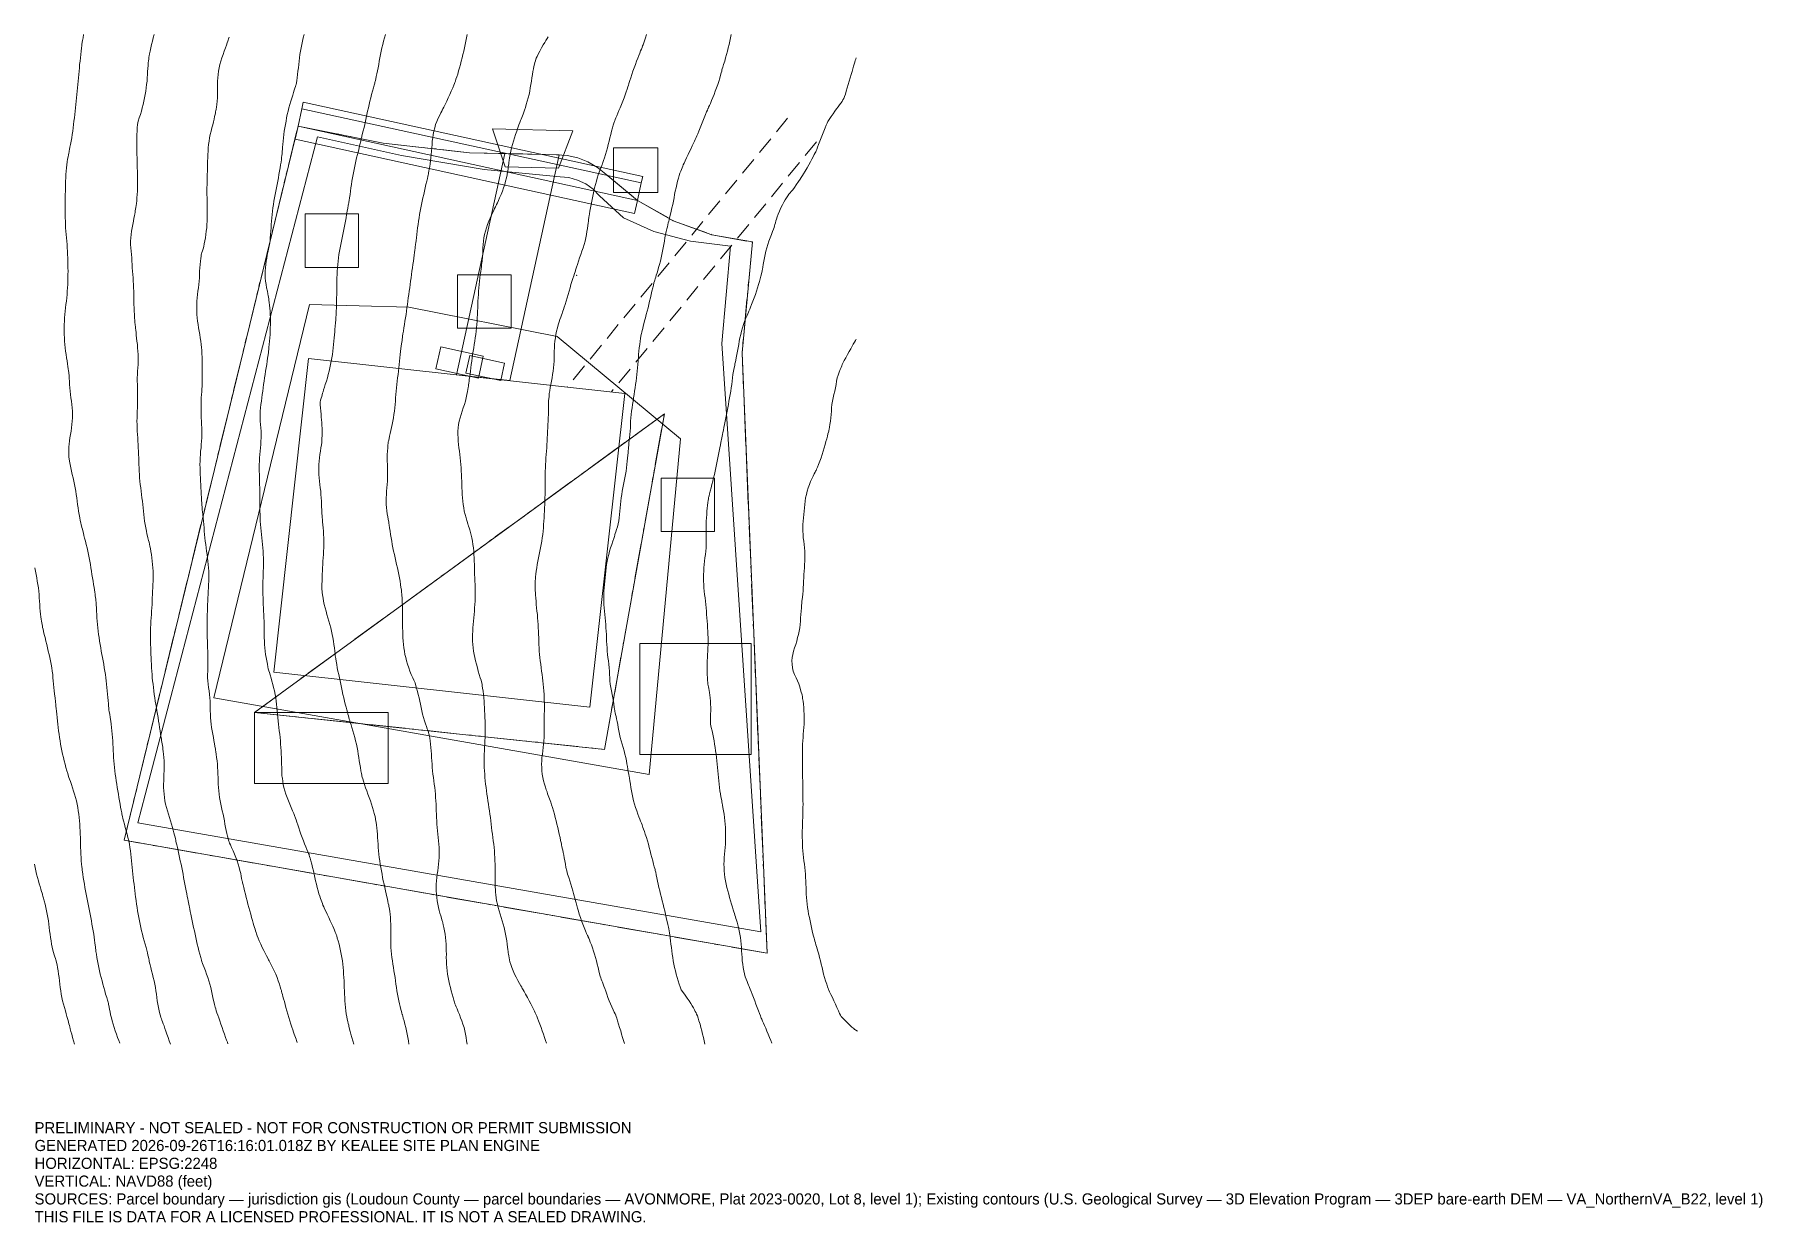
# Model space of a CAD drawing. Extents: x 1161626 to 1162014, y 499896 to 500163.
import ezdxf

# ---------------------------------------------------------------- set-up
doc = ezdxf.new("R2010")
doc.units = 0
doc.linetypes.add('DASHED', pattern=[6, 4, -2])
doc.linetypes.add('PHANTOM', pattern=[13, 8, -1, 1, -1, 1, -1])
for name, color, linetype, lineweight in [('C-ANNO-NPLT', 250, 'Continuous', 0), ('C-BLDG-FTPR-N', 6, 'Continuous', 0), ('C-LODS', 30, 'PHANTOM', 0), ('C-PVMT', 8, 'Continuous', 0), ('C-SITE-N', 6, 'Continuous', 0), ('C-STRM-AREA', 150, 'PHANTOM', 0), ('C-SWMG', 92, 'Continuous', 0), ('C-TOPO-MAJR-E', 32, 'DASHED', 0), ('C-TOPO-SPOT', 7, 'Continuous', 0), ('C-TOPO-SURF', 253, 'Continuous', 0), ('C-UTIL', 4, 'DASHED', 0), ('L-PLNT-TREE', 90, 'Continuous', 0), ('V-PROP-BNDY', 7, 'Continuous', 0)]:
    doc.layers.add(name, color=color, linetype=linetype, lineweight=lineweight)

msp = doc.modelspace()

# ---------------------------------------------------------------- texts
at = {"layer": 'C-ANNO-NPLT'}
for s, p in [('PRELIMINARY - NOT SEALED - NOT FOR CONSTRUCTION OR PERMIT SUBMISSION', (1161626.27, 499915.99)), ('GENERATED 2026-09-26T16:16:01.018Z BY KEALEE SITE PLAN ENGINE', (1161626.27, 499911.99)), ('HORIZONTAL: EPSG:2248', (1161626.27, 499907.99)), ('VERTICAL: NAVD88 (feet)', (1161626.27, 499903.99)), ('SOURCES: Parcel boundary — jurisdiction gis (Loudoun County — parcel boundaries — AVONMORE, Plat 2023-0020, Lot 8, level 1); Existing contours (U.S. Geological Survey — 3D Elevation Program — 3DEP bare-earth DEM — VA_NorthernVA_B22, level 1)', (1161626.27, 499899.99)), ('THIS FILE IS DATA FOR A LICENSED PROFESSIONAL. IT IS NOT A SEALED DRAWING.', (1161626.27, 499895.99))]:
    msp.add_text(s, height=2.5, dxfattribs=at).set_placement(p)

# ---------------------------------------------------------------- linework, layer by layer
at = {"layer": 'C-BLDG-FTPR-N'}
msp.add_lwpolyline([(1161758.84, 500082.18), (1161687.83, 500090.04), (1161680.02, 500019.54), (1161751.03, 500011.67), (1161758.84, 500082.18)], close=True, dxfattribs=at)
at = {"layer": 'C-LODS'}
msp.add_lwpolyline([(1161675.69, 500010.52), (1161754.3, 500002.22), (1161767.74, 500077.61), (1161675.69, 500010.52)], close=True, dxfattribs=at)
at = {"layer": 'C-PVMT'}
for points in [[(1161762.88, 500130.91), (1161686.63, 500147.57), (1161686.31, 500146.11), (1161762.56, 500129.44), (1161762.88, 500130.91)], [(1161761.71, 500125.53), (1161685.45, 500142.2), (1161684.81, 500139.27), (1161761.07, 500122.6), (1161761.71, 500125.53)], [(1161729.16, 500141.63), (1161747.15, 500141.19), (1161743.94, 500132.76), (1161731.95, 500133.06), (1161729.16, 500141.63)], [(1161744.12, 500135.73), (1161731.91, 500136.06), (1161721.05, 500086.36), (1161733.04, 500085.04), (1161744.12, 500135.73)], [(1161726.01, 500085.63), (1161727.07, 500090.51), (1161717.5, 500092.61), (1161716.43, 500087.72), (1161726.01, 500085.63)], [(1161731.85, 500088.96), (1161724.04, 500090.67), (1161723.18, 500086.76), (1161731, 500085.05), (1161731.85, 500088.96)]]:
    msp.add_lwpolyline(points, close=True, dxfattribs=at)
at = {"layer": 'C-SITE-N'}
for points in [[(1161782.6, 500115.26), (1161780.66, 500093.42), (1161789.44, 499961.24), (1161649.5, 499985.7), (1161689.86, 500139.84), (1161708.72, 500135.58), (1161727.27, 500132.49), (1161744.31, 500130.84), (1161746.31, 500130.64), (1161748.26, 500130.1), (1161750.09, 500129.22), (1161751.75, 500128.04), (1161753.19, 500126.58), (1161758.56, 500121.65), (1161765.38, 500118.51), (1161773.63, 500116.39), (1161782.6, 500115.26)], [(1161771.34, 500072), (1161743.67, 500094.95), (1161710.32, 500101.58), (1161688.04, 500102.12), (1161666.52, 500013.79), (1161764.32, 499996.61), (1161771.34, 500072)], [(1161675.69, 500010.52), (1161754.3, 500002.22), (1161767.74, 500077.61), (1161675.69, 500010.52)], [(1161675.69, 499994.52), (1161705.69, 499994.52), (1161705.69, 500010.52), (1161675.69, 500010.52), (1161675.69, 499994.52)]]:
    msp.add_lwpolyline(points, close=True, dxfattribs=at)
at = {"layer": 'C-STRM-AREA'}
msp.add_lwpolyline([(1161787.51, 500116.19), (1161785.19, 500091.3), (1161790.8, 499956.42), (1161646.38, 499981.8), (1161685.45, 500142.2), (1161704.59, 500138.4), (1161723.98, 500136.25), (1161743.48, 500135.77), (1161745.92, 500135.63), (1161748.31, 500135.1), (1161750.58, 500134.2), (1161752.69, 500132.95), (1161754.57, 500131.39), (1161761.71, 500125.53), (1161769.74, 500120.97), (1161778.42, 500117.83), (1161787.51, 500116.19)], close=True, dxfattribs=at)
at = {"layer": 'C-SWMG'}
msp.add_lwpolyline([(1161762.27, 500001.04), (1161787.25, 500001.04), (1161787.25, 500026.02), (1161762.27, 500026.02), (1161762.27, 500001.04)], close=True, dxfattribs=at)
at = {"layer": 'C-TOPO-MAJR-E'}
for points in [[(1161656.81, 499935.99), (1161656.54, 499936.74), (1161656.28, 499937.49), (1161656.01, 499938.24), (1161655.77, 499938.92), (1161655.55, 499939.54), (1161655.35, 499940.1), (1161655.17, 499940.59), (1161655.02, 499941.03), (1161654.88, 499941.4), (1161654.76, 499941.72), (1161654.66, 499941.97), (1161654.55, 499942.35), (1161654.41, 499942.85), (1161654.26, 499943.48), (1161654.09, 499944.22), (1161653.94, 499944.97), (1161653.81, 499945.72), (1161653.71, 499946.47), (1161653.63, 499947.22), (1161653.53, 499947.97), (1161653.41, 499948.72), (1161653.26, 499949.46), (1161653.1, 499950.21), (1161652.93, 499950.96), (1161652.76, 499951.71), (1161652.57, 499952.46), (1161652.38, 499953.21), (1161652.23, 499953.82), (1161652.11, 499954.3), (1161652.03, 499954.66), (1161651.98, 499954.87), (1161651.92, 499955.17), (1161651.84, 499955.54), (1161651.74, 499956), (1161651.63, 499956.53), (1161651.49, 499957.11), (1161651.32, 499957.75), (1161651.13, 499958.45), (1161650.9, 499959.19), (1161650.7, 499959.94), (1161650.5, 499960.69), (1161650.31, 499961.44), (1161650.14, 499962.19), (1161649.97, 499962.94), (1161649.82, 499963.68), (1161649.67, 499964.43), (1161649.54, 499965.18), (1161649.41, 499965.93), (1161649.29, 499966.68), (1161649.18, 499967.43), (1161649.08, 499968.18), (1161649, 499968.74), (1161648.95, 499969.11), (1161648.92, 499969.3), (1161648.92, 499969.3), (1161648.9, 499969.49), (1161648.86, 499969.86), (1161648.79, 499970.42), (1161648.7, 499971.17), (1161648.62, 499971.92), (1161648.53, 499972.67), (1161648.44, 499973.42), (1161648.35, 499974.16), (1161648.27, 499974.91), (1161648.19, 499975.66), (1161648.12, 499976.41), (1161648.05, 499977.16), (1161647.97, 499977.91), (1161647.89, 499978.65), (1161647.8, 499979.4), (1161647.7, 499980.15), (1161647.58, 499980.9), (1161647.43, 499981.65), (1161647.25, 499982.4), (1161647.04, 499983.15), (1161646.84, 499983.89), (1161646.64, 499984.64), (1161646.44, 499985.39), (1161646.25, 499986.14), (1161646.11, 499986.72), (1161646.01, 499987.12), (1161645.95, 499987.35), (1161645.94, 499987.41), (1161645.9, 499987.63), (1161645.84, 499988), (1161645.74, 499988.53), (1161645.61, 499989.22), (1161645.48, 499989.93), (1161645.36, 499990.65), (1161645.23, 499991.38), (1161645.1, 499992.13), (1161644.97, 499992.88), (1161644.85, 499993.62), (1161644.72, 499994.37), (1161644.6, 499995.12), (1161644.49, 499995.87), (1161644.38, 499996.62), (1161644.29, 499997.37), (1161644.21, 499998.12), (1161644.14, 499998.86), (1161644.08, 499999.61), (1161644.03, 500000.36), (1161643.99, 500001.11), (1161643.95, 500001.86), (1161643.91, 500002.61), (1161643.86, 500003.35), (1161643.82, 500004.1), (1161643.77, 500004.85), (1161643.71, 500005.6), (1161643.65, 500006.35), (1161643.58, 500007.1), (1161643.49, 500007.85), (1161643.39, 500008.59), (1161643.28, 500009.34), (1161643.15, 500010.09), (1161643.05, 500010.67), (1161642.98, 500011.07), (1161642.94, 500011.3), (1161642.94, 500011.35), (1161642.92, 500011.57), (1161642.9, 500011.94), (1161642.86, 500012.47), (1161642.8, 500013.17), (1161642.74, 500013.87), (1161642.68, 500014.6), (1161642.6, 500015.33), (1161642.52, 500016.08), (1161642.44, 500016.83), (1161642.35, 500017.58), (1161642.26, 500018.32), (1161642.17, 500019.07), (1161642.06, 500019.82), (1161641.94, 500020.57), (1161641.81, 500021.32), (1161641.66, 500022.07), (1161641.52, 500022.82), (1161641.38, 500023.56), (1161641.24, 500024.31), (1161641.12, 500025.06), (1161641, 500025.81), (1161640.88, 500026.56), (1161640.76, 500027.31), (1161640.65, 500028.05), (1161640.55, 500028.8), (1161640.47, 500029.55), (1161640.4, 500030.3), (1161640.34, 500031.05), (1161640.29, 500031.8), (1161640.24, 500032.55), (1161640.2, 500033.29), (1161640.16, 500034.04), (1161640.12, 500034.68), (1161640.08, 500035.22), (1161640.04, 500035.64), (1161640, 500035.95), (1161639.95, 500036.3), (1161639.91, 500036.67), (1161639.85, 500037.08), (1161639.79, 500037.51), (1161639.72, 500038.02), (1161639.63, 500038.61), (1161639.53, 500039.28), (1161639.41, 500040.03), (1161639.29, 500040.78), (1161639.17, 500041.53), (1161639.05, 500042.28), (1161638.93, 500043.02), (1161638.8, 500043.77), (1161638.67, 500044.52), (1161638.53, 500045.27), (1161638.39, 500046.02), (1161638.23, 500046.77), (1161638.06, 500047.52), (1161637.88, 500048.26), (1161637.69, 500049.01), (1161637.51, 500049.69), (1161637.36, 500050.29), (1161637.23, 500050.82), (1161637.11, 500051.28), (1161637.01, 500051.69), (1161636.91, 500052.07), (1161636.83, 500052.4), (1161636.75, 500052.69), (1161636.65, 500053.1), (1161636.54, 500053.62), (1161636.42, 500054.25), (1161636.27, 500055), (1161636.15, 500055.75), (1161636.03, 500056.5), (1161635.94, 500057.25), (1161635.85, 500057.99), (1161635.75, 500058.74), (1161635.65, 500059.49), (1161635.53, 500060.24), (1161635.4, 500060.99), (1161635.25, 500061.74), (1161635.09, 500062.49), (1161634.92, 500063.23), (1161634.74, 500063.98), (1161634.57, 500064.72), (1161634.41, 500065.46), (1161634.27, 500066.19), (1161634.14, 500066.92), (1161634.05, 500067.47), (1161633.98, 500067.84), (1161633.95, 500068.04), (1161633.94, 500068.06), (1161633.94, 500068.11), (1161633.94, 500068.18), (1161633.94, 500068.28), (1161633.95, 500068.4), (1161633.95, 500068.65), (1161633.97, 500069.03), (1161633.98, 500069.53), (1161634, 500070.15), (1161634.05, 500070.81), (1161634.13, 500071.5), (1161634.23, 500072.22), (1161634.36, 500072.96), (1161634.47, 500073.71), (1161634.58, 500074.46), (1161634.67, 500075.21), (1161634.75, 500075.96), (1161634.79, 500076.71), (1161634.8, 500077.45), (1161634.78, 500078.2), (1161634.71, 500078.95), (1161634.64, 500079.7), (1161634.55, 500080.45), (1161634.45, 500081.2), (1161634.34, 500081.95), (1161634.25, 500082.69), (1161634.18, 500083.44), (1161634.13, 500084.19), (1161634.11, 500084.94), (1161634.08, 500085.55), (1161634.05, 500086.03), (1161634.02, 500086.38), (1161633.99, 500086.59), (1161633.95, 500086.88), (1161633.9, 500087.26), (1161633.83, 500087.71), (1161633.75, 500088.25), (1161633.66, 500088.84), (1161633.57, 500089.48), (1161633.46, 500090.18), (1161633.35, 500090.93), (1161633.25, 500091.68), (1161633.16, 500092.42), (1161633.08, 500093.17), (1161633.01, 500093.92), (1161632.97, 500094.67), (1161632.93, 500095.42), (1161632.92, 500096.17), (1161632.92, 500096.92), (1161632.94, 500097.66), (1161632.97, 500098.41), (1161633.02, 500099.16), (1161633.09, 500099.91), (1161633.16, 500100.66), (1161633.24, 500101.41), (1161633.32, 500102.15), (1161633.41, 500102.9), (1161633.49, 500103.65), (1161633.56, 500104.4), (1161633.62, 500105.15), (1161633.67, 500105.9), (1161633.72, 500106.65), (1161633.75, 500107.39), (1161633.77, 500108.14), (1161633.78, 500108.89), (1161633.79, 500109.64), (1161633.78, 500110.39), (1161633.77, 500111.14), (1161633.75, 500111.89), (1161633.73, 500112.63), (1161633.7, 500113.38), (1161633.66, 500114.13), (1161633.62, 500114.88), (1161633.57, 500115.63), (1161633.51, 500116.38), (1161633.44, 500117.12), (1161633.37, 500117.87), (1161633.3, 500118.62), (1161633.25, 500119.37), (1161633.21, 500120.12), (1161633.19, 500120.87), (1161633.17, 500121.62), (1161633.15, 500122.36), (1161633.14, 500123.11), (1161633.13, 500123.86), (1161633.13, 500124.61), (1161633.14, 500125.36), (1161633.15, 500126.11), (1161633.17, 500126.85), (1161633.19, 500127.6), (1161633.21, 500128.35), (1161633.23, 500129.1), (1161633.25, 500129.85), (1161633.28, 500130.6), (1161633.32, 500131.35), (1161633.37, 500132.09), (1161633.43, 500132.84), (1161633.5, 500133.54), (1161633.59, 500134.19), (1161633.68, 500134.78), (1161633.79, 500135.33), (1161633.88, 500135.78), (1161633.96, 500136.16), (1161634.02, 500136.45), (1161634.06, 500136.65), (1161634.13, 500136.99), (1161634.23, 500137.47), (1161634.35, 500138.08), (1161634.5, 500138.83), (1161634.63, 500139.58), (1161634.75, 500140.33), (1161634.86, 500141.08), (1161634.95, 500141.82), (1161635.04, 500142.57), (1161635.12, 500143.32), (1161635.21, 500144.07), (1161635.29, 500144.82), (1161635.38, 500145.57), (1161635.46, 500146.32), (1161635.54, 500147.06), (1161635.63, 500147.81), (1161635.71, 500148.56), (1161635.79, 500149.31), (1161635.87, 500150.06), (1161635.95, 500150.81), (1161636.02, 500151.55), (1161636.08, 500152.3), (1161636.14, 500153.05), (1161636.2, 500153.8), (1161636.26, 500154.55), (1161636.33, 500155.3), (1161636.4, 500156.05), (1161636.48, 500156.79), (1161636.56, 500157.54), (1161636.65, 500158.28), (1161636.73, 500159.02), (1161636.82, 500159.76), (1161636.88, 500160.32), (1161636.92, 500160.69), (1161636.95, 500160.89), (1161636.95, 500160.9), (1161636.98, 500161.09), (1161637.05, 500161.47), (1161637.16, 500162.03), (1161637.3, 500162.78)], [(1161669.7, 499936.11), (1161669.58, 499936.42), (1161669.41, 499936.88), (1161669.19, 499937.49), (1161668.93, 499938.24), (1161668.66, 499938.98), (1161668.39, 499939.73), (1161668.13, 499940.48), (1161667.86, 499941.23), (1161667.63, 499941.91), (1161667.42, 499942.51), (1161667.25, 499943.04), (1161667.1, 499943.5), (1161666.97, 499943.92), (1161666.86, 499944.29), (1161666.76, 499944.62), (1161666.68, 499944.91), (1161666.58, 499945.32), (1161666.46, 499945.84), (1161666.33, 499946.47), (1161666.18, 499947.22), (1161666.01, 499947.97), (1161665.83, 499948.72), (1161665.63, 499949.46), (1161665.41, 499950.21), (1161665.17, 499950.96), (1161664.91, 499951.71), (1161664.64, 499952.46), (1161664.34, 499953.2), (1161664.11, 499953.76), (1161663.97, 499954.14), (1161663.89, 499954.33), (1161663.89, 499954.33), (1161663.84, 499954.51), (1161663.74, 499954.89), (1161663.59, 499955.45), (1161663.38, 499956.2), (1161663.19, 499956.95), (1161663, 499957.7), (1161662.82, 499958.45), (1161662.65, 499959.19), (1161662.48, 499959.94), (1161662.32, 499960.69), (1161662.16, 499961.44), (1161662, 499962.19), (1161661.84, 499962.94), (1161661.68, 499963.68), (1161661.53, 499964.43), (1161661.37, 499965.18), (1161661.24, 499965.82), (1161661.14, 499966.35), (1161661.05, 499966.78), (1161660.99, 499967.09), (1161660.92, 499967.43), (1161660.85, 499967.81), (1161660.76, 499968.21), (1161660.67, 499968.65), (1161660.57, 499969.16), (1161660.45, 499969.75), (1161660.33, 499970.42), (1161660.18, 499971.17), (1161660.04, 499971.92), (1161659.9, 499972.67), (1161659.76, 499973.42), (1161659.62, 499974.16), (1161659.47, 499974.91), (1161659.32, 499975.66), (1161659.17, 499976.41), (1161659.01, 499977.16), (1161658.84, 499977.91), (1161658.68, 499978.65), (1161658.52, 499979.4), (1161658.35, 499980.15), (1161658.22, 499980.77), (1161658.11, 499981.24), (1161658.03, 499981.59), (1161657.98, 499981.8), (1161657.91, 499982.09), (1161657.82, 499982.47), (1161657.71, 499982.92), (1161657.58, 499983.46), (1161657.42, 499984.05), (1161657.24, 499984.69), (1161657.04, 499985.39), (1161656.8, 499986.14), (1161656.58, 499986.89), (1161656.35, 499987.64), (1161656.12, 499988.38), (1161655.9, 499989.13), (1161655.71, 499989.88), (1161655.56, 499990.63), (1161655.44, 499991.38), (1161655.35, 499992.13), (1161655.3, 499992.88), (1161655.27, 499993.62), (1161655.26, 499994.37), (1161655.29, 499995.12), (1161655.31, 499995.87), (1161655.33, 499996.62), (1161655.35, 499997.37), (1161655.37, 499998.12), (1161655.37, 499998.86), (1161655.35, 499999.61), (1161655.31, 500000.36), (1161655.24, 500001.11), (1161655.18, 500001.76), (1161655.12, 500002.3), (1161655.06, 500002.74), (1161655, 500003.08), (1161654.94, 500003.44), (1161654.87, 500003.81), (1161654.81, 500004.2), (1161654.75, 500004.61), (1161654.67, 500005.11), (1161654.58, 500005.69), (1161654.48, 500006.35), (1161654.37, 500007.1), (1161654.25, 500007.85), (1161654.13, 500008.59), (1161654.01, 500009.34), (1161653.88, 500010.09), (1161653.76, 500010.84), (1161653.63, 500011.59), (1161653.51, 500012.34), (1161653.39, 500013.08), (1161653.28, 500013.83), (1161653.17, 500014.58), (1161653.07, 500015.33), (1161652.97, 500016.08), (1161652.88, 500016.83), (1161652.79, 500017.58), (1161652.72, 500018.32), (1161652.65, 500019.07), (1161652.6, 500019.82), (1161652.55, 500020.57), (1161652.51, 500021.32), (1161652.48, 500022.07), (1161652.45, 500022.82), (1161652.42, 500023.56), (1161652.4, 500024.31), (1161652.37, 500025.06), (1161652.35, 500025.81), (1161652.34, 500026.56), (1161652.33, 500027.31), (1161652.32, 500028.05), (1161652.33, 500028.8), (1161652.35, 500029.55), (1161652.38, 500030.3), (1161652.42, 500031.05), (1161652.47, 500031.8), (1161652.51, 500032.55), (1161652.56, 500033.29), (1161652.61, 500034.04), (1161652.65, 500034.79), (1161652.69, 500035.54), (1161652.72, 500036.29), (1161652.75, 500037.04), (1161652.78, 500037.79), (1161652.82, 500038.53), (1161652.87, 500039.28), (1161652.91, 500040.03), (1161652.94, 500040.78), (1161652.94, 500041.53), (1161652.91, 500042.28), (1161652.85, 500043.02), (1161652.79, 500043.77), (1161652.71, 500044.52), (1161652.62, 500045.27), (1161652.51, 500046.02), (1161652.4, 500046.7), (1161652.3, 500047.31), (1161652.19, 500047.85), (1161652.08, 500048.32), (1161651.98, 500048.74), (1161651.89, 500049.12), (1161651.8, 500049.44), (1161651.73, 500049.72), (1161651.64, 500050.11), (1161651.52, 500050.63), (1161651.39, 500051.26), (1161651.24, 500052.01), (1161651.1, 500052.75), (1161650.99, 500053.5), (1161650.9, 500054.25), (1161650.83, 500055), (1161650.76, 500055.75), (1161650.67, 500056.5), (1161650.59, 500057.25), (1161650.5, 500057.99), (1161650.4, 500058.74), (1161650.31, 500059.49), (1161650.21, 500060.24), (1161650.11, 500060.99), (1161650.02, 500061.74), (1161649.94, 500062.49), (1161649.87, 500063.23), (1161649.81, 500063.98), (1161649.77, 500064.73), (1161649.73, 500065.48), (1161649.7, 500066.23), (1161649.68, 500066.98), (1161649.66, 500067.72), (1161649.63, 500068.47), (1161649.6, 500069.22), (1161649.57, 500069.97), (1161649.54, 500070.72), (1161649.49, 500071.47), (1161649.45, 500072.22), (1161649.39, 500072.96), (1161649.35, 500073.71), (1161649.32, 500074.46), (1161649.3, 500075.21), (1161649.28, 500075.96), (1161649.29, 500076.71), (1161649.3, 500077.45), (1161649.33, 500078.2), (1161649.38, 500078.95), (1161649.41, 500079.7), (1161649.42, 500080.45), (1161649.42, 500081.2), (1161649.41, 500081.95), (1161649.39, 500082.69), (1161649.38, 500083.44), (1161649.36, 500084.19), (1161649.35, 500084.94), (1161649.35, 500085.69), (1161649.37, 500086.44), (1161649.42, 500087.19), (1161649.48, 500087.93), (1161649.52, 500088.68), (1161649.54, 500089.43), (1161649.54, 500090.18), (1161649.52, 500090.93), (1161649.48, 500091.68), (1161649.43, 500092.42), (1161649.36, 500093.17), (1161649.28, 500093.92), (1161649.2, 500094.62), (1161649.13, 500095.26), (1161649.07, 500095.84), (1161649.01, 500096.38), (1161648.96, 500096.83), (1161648.92, 500097.21), (1161648.89, 500097.5), (1161648.86, 500097.72), (1161648.83, 500098.06), (1161648.79, 500098.55), (1161648.75, 500099.16), (1161648.7, 500099.91), (1161648.66, 500100.66), (1161648.62, 500101.41), (1161648.6, 500102.15), (1161648.59, 500102.9), (1161648.57, 500103.65), (1161648.56, 500104.4), (1161648.54, 500105.15), (1161648.52, 500105.9), (1161648.49, 500106.65), (1161648.45, 500107.39), (1161648.4, 500108.14), (1161648.34, 500108.89), (1161648.28, 500109.64), (1161648.22, 500110.39), (1161648.18, 500111.14), (1161648.14, 500111.89), (1161648.09, 500112.63), (1161648.03, 500113.38), (1161647.96, 500114.13), (1161647.88, 500114.88), (1161647.85, 500115.63), (1161647.85, 500116.38), (1161647.89, 500117.12), (1161647.98, 500117.87), (1161648.08, 500118.62), (1161648.19, 500119.37), (1161648.32, 500120.12), (1161648.47, 500120.87), (1161648.6, 500121.51), (1161648.7, 500122.05), (1161648.78, 500122.49), (1161648.84, 500122.82), (1161648.9, 500123.18), (1161648.96, 500123.55), (1161649.03, 500123.95), (1161649.1, 500124.36), (1161649.17, 500124.86), (1161649.23, 500125.44), (1161649.28, 500126.11), (1161649.33, 500126.85), (1161649.37, 500127.6), (1161649.39, 500128.35), (1161649.4, 500129.1), (1161649.4, 500129.85), (1161649.39, 500130.6), (1161649.38, 500131.35), (1161649.37, 500132.09), (1161649.35, 500132.84), (1161649.33, 500133.59), (1161649.32, 500134.34), (1161649.3, 500135.09), (1161649.28, 500135.84), (1161649.27, 500136.59), (1161649.26, 500137.33), (1161649.25, 500138.08), (1161649.24, 500138.83), (1161649.24, 500139.58), (1161649.26, 500140.33), (1161649.29, 500141.08), (1161649.33, 500141.82), (1161649.43, 500142.57), (1161649.58, 500143.32), (1161649.78, 500144.07), (1161650.03, 500144.82), (1161650.26, 500145.57), (1161650.47, 500146.32), (1161650.66, 500147.06), (1161650.82, 500147.81), (1161650.98, 500148.56), (1161651.12, 500149.31), (1161651.24, 500150.06), (1161651.36, 500150.81), (1161651.45, 500151.55), (1161651.53, 500152.3), (1161651.58, 500153.05), (1161651.62, 500153.8), (1161651.66, 500154.51), (1161651.71, 500155.19), (1161651.76, 500155.82), (1161651.82, 500156.42), (1161651.87, 500156.91), (1161651.91, 500157.28), (1161651.94, 500157.54), (1161651.95, 500157.69), (1161652.01, 500157.99), (1161652.1, 500158.44), (1161652.22, 500159.04), (1161652.39, 500159.79), (1161652.56, 500160.54), (1161652.73, 500161.29), (1161652.92, 500162.03), (1161653.11, 500162.78)], [(1161685.24, 499936.41), (1161685.11, 499936.83), (1161685, 499937.14), (1161684.88, 499937.48), (1161684.75, 499937.85), (1161684.6, 499938.26), (1161684.43, 499938.7), (1161684.25, 499939.22), (1161684.04, 499939.81), (1161683.82, 499940.48), (1161683.58, 499941.23), (1161683.35, 499941.98), (1161683.13, 499942.73), (1161682.92, 499943.48), (1161682.73, 499944.22), (1161682.55, 499944.92), (1161682.38, 499945.57), (1161682.22, 499946.17), (1161682.07, 499946.72), (1161681.95, 499947.18), (1161681.85, 499947.55), (1161681.77, 499947.84), (1161681.71, 499948.04), (1161681.61, 499948.38), (1161681.45, 499948.85), (1161681.26, 499949.46), (1161681.01, 499950.21), (1161680.74, 499950.96), (1161680.43, 499951.71), (1161680.1, 499952.46), (1161679.73, 499953.21), (1161679.44, 499953.8), (1161679.22, 499954.25), (1161679.06, 499954.55), (1161678.98, 499954.7), (1161678.84, 499954.96), (1161678.64, 499955.33), (1161678.38, 499955.82), (1161678.06, 499956.42), (1161677.74, 499957.06), (1161677.42, 499957.73), (1161677.09, 499958.45), (1161676.76, 499959.19), (1161676.49, 499959.83), (1161676.27, 499960.37), (1161676.12, 499960.79), (1161676.02, 499961.11), (1161675.91, 499961.46), (1161675.79, 499961.83), (1161675.66, 499962.23), (1161675.53, 499962.66), (1161675.38, 499963.17), (1161675.21, 499963.76), (1161675.03, 499964.43), (1161674.82, 499965.18), (1161674.62, 499965.93), (1161674.42, 499966.68), (1161674.21, 499967.43), (1161674.01, 499968.18), (1161673.81, 499968.92), (1161673.62, 499969.67), (1161673.43, 499970.42), (1161673.26, 499971.17), (1161673.12, 499971.76), (1161673.01, 499972.21), (1161672.95, 499972.49), (1161672.92, 499972.62), (1161672.86, 499972.88), (1161672.79, 499973.25), (1161672.69, 499973.75), (1161672.57, 499974.36), (1161672.41, 499975.01), (1161672.23, 499975.69), (1161672.01, 499976.41), (1161671.77, 499977.16), (1161671.5, 499977.91), (1161671.21, 499978.65), (1161670.89, 499979.4), (1161670.54, 499980.15), (1161670.27, 499980.74), (1161670.08, 499981.18), (1161669.97, 499981.45), (1161669.93, 499981.57), (1161669.87, 499981.82), (1161669.77, 499982.19), (1161669.64, 499982.7), (1161669.48, 499983.32), (1161669.32, 499983.98), (1161669.17, 499984.67), (1161669.03, 499985.39), (1161668.9, 499986.14), (1161668.75, 499986.89), (1161668.6, 499987.64), (1161668.44, 499988.38), (1161668.27, 499989.13), (1161668.11, 499989.88), (1161667.97, 499990.63), (1161667.85, 499991.38), (1161667.74, 499992.13), (1161667.66, 499992.88), (1161667.59, 499993.62), (1161667.55, 499994.37), (1161667.53, 499995.12), (1161667.5, 499995.87), (1161667.47, 499996.62), (1161667.43, 499997.37), (1161667.39, 499998.12), (1161667.33, 499998.86), (1161667.26, 499999.61), (1161667.17, 500000.36), (1161667.07, 500001.11), (1161666.99, 500001.68), (1161666.94, 500002.09), (1161666.91, 500002.31), (1161666.9, 500002.37), (1161666.86, 500002.58), (1161666.79, 500002.95), (1161666.69, 500003.49), (1161666.57, 500004.18), (1161666.44, 500004.89), (1161666.3, 500005.61), (1161666.17, 500006.35), (1161666.04, 500007.1), (1161665.93, 500007.85), (1161665.85, 500008.59), (1161665.79, 500009.34), (1161665.76, 500010.09), (1161665.73, 500010.84), (1161665.71, 500011.59), (1161665.69, 500012.34), (1161665.69, 500013.08), (1161665.65, 500013.83), (1161665.58, 500014.58), (1161665.47, 500015.33), (1161665.34, 500016.08), (1161665.24, 500016.83), (1161665.18, 500017.58), (1161665.15, 500018.32), (1161665.15, 500019.07), (1161665.16, 500019.82), (1161665.16, 500020.57), (1161665.17, 500021.32), (1161665.19, 500022.07), (1161665.19, 500022.82), (1161665.18, 500023.56), (1161665.16, 500024.31), (1161665.13, 500025.06), (1161665.1, 500025.81), (1161665.08, 500026.56), (1161665.05, 500027.31), (1161665.03, 500028.05), (1161665.02, 500028.8), (1161665.01, 500029.55), (1161665.01, 500030.3), (1161665.03, 500031.05), (1161665.05, 500031.8), (1161665.07, 500032.55), (1161665.09, 500033.29), (1161665.12, 500034.04), (1161665.15, 500034.79), (1161665.18, 500035.54), (1161665.21, 500036.29), (1161665.24, 500037.04), (1161665.27, 500037.79), (1161665.31, 500038.53), (1161665.35, 500039.28), (1161665.39, 500040.03), (1161665.4, 500040.78), (1161665.4, 500041.53), (1161665.38, 500042.28), (1161665.33, 500043.02), (1161665.28, 500043.77), (1161665.2, 500044.52), (1161665.12, 500045.27), (1161665.02, 500046.02), (1161664.92, 500046.77), (1161664.82, 500047.52), (1161664.72, 500048.26), (1161664.62, 500049.01), (1161664.54, 500049.76), (1161664.46, 500050.51), (1161664.39, 500051.26), (1161664.34, 500052.01), (1161664.28, 500052.75), (1161664.21, 500053.5), (1161664.13, 500054.25), (1161664.05, 500055), (1161663.99, 500055.59), (1161663.94, 500056.02), (1161663.91, 500056.3), (1161663.9, 500056.42), (1161663.89, 500056.67), (1161663.86, 500057.04), (1161663.82, 500057.54), (1161663.78, 500058.17), (1161663.74, 500058.83), (1161663.7, 500059.52), (1161663.67, 500060.24), (1161663.65, 500060.99), (1161663.62, 500061.74), (1161663.58, 500062.49), (1161663.54, 500063.23), (1161663.49, 500063.98), (1161663.46, 500064.73), (1161663.44, 500065.48), (1161663.43, 500066.23), (1161663.44, 500066.98), (1161663.46, 500067.72), (1161663.51, 500068.47), (1161663.57, 500069.22), (1161663.66, 500069.97), (1161663.73, 500070.72), (1161663.78, 500071.47), (1161663.81, 500072.22), (1161663.82, 500072.96), (1161663.82, 500073.71), (1161663.81, 500074.46), (1161663.79, 500075.21), (1161663.76, 500075.96), (1161663.73, 500076.71), (1161663.71, 500077.45), (1161663.69, 500078.2), (1161663.67, 500078.95), (1161663.67, 500079.7), (1161663.69, 500080.45), (1161663.73, 500081.2), (1161663.79, 500081.95), (1161663.83, 500082.56), (1161663.87, 500083.04), (1161663.88, 500083.39), (1161663.89, 500083.6), (1161663.89, 500083.9), (1161663.9, 500084.27), (1161663.9, 500084.73), (1161663.91, 500085.26), (1161663.91, 500085.85), (1161663.91, 500086.49), (1161663.91, 500087.19), (1161663.91, 500087.93), (1161663.91, 500088.57), (1161663.91, 500089.08), (1161663.9, 500089.49), (1161663.9, 500089.77), (1161663.89, 500090.11), (1161663.89, 500090.48), (1161663.88, 500090.9), (1161663.87, 500091.36), (1161663.84, 500091.89), (1161663.78, 500092.5), (1161663.7, 500093.17), (1161663.6, 500093.92), (1161663.48, 500094.67), (1161663.37, 500095.42), (1161663.24, 500096.17), (1161663.12, 500096.92), (1161663, 500097.66), (1161662.9, 500098.41), (1161662.82, 500099.16), (1161662.75, 500099.91), (1161662.71, 500100.66), (1161662.69, 500101.41), (1161662.69, 500102.15), (1161662.73, 500102.9), (1161662.78, 500103.65), (1161662.86, 500104.4), (1161662.97, 500105.15), (1161663.1, 500105.9), (1161663.19, 500106.65), (1161663.26, 500107.39), (1161663.3, 500108.14), (1161663.31, 500108.89), (1161663.34, 500109.64), (1161663.38, 500110.39), (1161663.44, 500111.14), (1161663.52, 500111.89), (1161663.59, 500112.5), (1161663.66, 500112.98), (1161663.73, 500113.33), (1161663.79, 500113.54), (1161663.88, 500113.83), (1161663.99, 500114.21), (1161664.11, 500114.66), (1161664.26, 500115.2), (1161664.4, 500115.79), (1161664.53, 500116.43), (1161664.65, 500117.12), (1161664.76, 500117.87), (1161664.85, 500118.62), (1161664.93, 500119.37), (1161664.99, 500120.12), (1161665.03, 500120.87), (1161665.05, 500121.62), (1161665.07, 500122.36), (1161665.07, 500123.11), (1161665.05, 500123.86), (1161665.04, 500124.61), (1161665.03, 500125.36), (1161665.02, 500126.11), (1161665, 500126.85), (1161665, 500127.6), (1161665, 500128.35), (1161665.01, 500129.1), (1161665.02, 500129.85), (1161665.04, 500130.6), (1161665.06, 500131.35), (1161665.08, 500132.09), (1161665.1, 500132.84), (1161665.13, 500133.59), (1161665.15, 500134.34), (1161665.17, 500135.09), (1161665.19, 500135.84), (1161665.23, 500136.59), (1161665.29, 500137.33), (1161665.37, 500138.08), (1161665.47, 500138.83), (1161665.59, 500139.58), (1161665.74, 500140.33), (1161665.92, 500141.08), (1161666.12, 500141.82), (1161666.3, 500142.53), (1161666.46, 500143.18), (1161666.6, 500143.79), (1161666.71, 500144.35), (1161666.81, 500144.82), (1161666.89, 500145.19), (1161666.95, 500145.47), (1161666.99, 500145.66), (1161667.05, 500145.99), (1161667.12, 500146.46), (1161667.2, 500147.06), (1161667.3, 500147.81), (1161667.36, 500148.56), (1161667.4, 500149.31), (1161667.4, 500150.06), (1161667.38, 500150.81), (1161667.38, 500151.55), (1161667.4, 500152.3), (1161667.43, 500153.05), (1161667.48, 500153.8), (1161667.58, 500154.55), (1161667.71, 500155.3), (1161667.89, 500156.05), (1161668.11, 500156.79), (1161668.35, 500157.54), (1161668.6, 500158.29), (1161668.86, 500159.04), (1161669.15, 500159.79), (1161669.38, 500160.41), (1161669.56, 500160.91), (1161669.69, 500161.28), (1161669.76, 500161.52), (1161669.86, 500161.83), (1161669.98, 500162.2)], [(1161697.96, 499935.99), (1161697.76, 499936.74), (1161697.56, 499937.49), (1161697.35, 499938.24), (1161697.18, 499938.86), (1161697.05, 499939.35), (1161696.96, 499939.71), (1161696.9, 499939.94), (1161696.83, 499940.24), (1161696.74, 499940.61), (1161696.64, 499941.06), (1161696.51, 499941.58), (1161696.4, 499942.15), (1161696.29, 499942.78), (1161696.2, 499943.48), (1161696.11, 499944.22), (1161696.04, 499944.97), (1161695.98, 499945.72), (1161695.94, 499946.47), (1161695.91, 499947.22), (1161695.87, 499947.97), (1161695.84, 499948.72), (1161695.81, 499949.46), (1161695.78, 499950.21), (1161695.74, 499950.96), (1161695.69, 499951.71), (1161695.65, 499952.46), (1161695.59, 499953.21), (1161695.52, 499953.95), (1161695.42, 499954.7), (1161695.31, 499955.45), (1161695.17, 499956.2), (1161695.02, 499956.95), (1161694.85, 499957.7), (1161694.66, 499958.45), (1161694.45, 499959.19), (1161694.28, 499959.81), (1161694.14, 499960.3), (1161694.03, 499960.66), (1161693.95, 499960.89), (1161693.83, 499961.19), (1161693.68, 499961.57), (1161693.49, 499962.01), (1161693.26, 499962.53), (1161693, 499963.11), (1161692.7, 499963.74), (1161692.37, 499964.43), (1161692, 499965.18), (1161691.68, 499965.84), (1161691.42, 499966.4), (1161691.22, 499966.87), (1161691.06, 499967.24), (1161690.92, 499967.62), (1161690.77, 499967.99), (1161690.63, 499968.36), (1161690.49, 499968.74), (1161690.34, 499969.21), (1161690.16, 499969.77), (1161689.97, 499970.42), (1161689.77, 499971.17), (1161689.57, 499971.92), (1161689.39, 499972.67), (1161689.23, 499973.42), (1161689.08, 499974.16), (1161688.92, 499974.91), (1161688.74, 499975.66), (1161688.56, 499976.41), (1161688.36, 499977.16), (1161688.19, 499977.75), (1161688.06, 499978.19), (1161687.97, 499978.48), (1161687.92, 499978.61), (1161687.82, 499978.86), (1161687.66, 499979.24), (1161687.45, 499979.73), (1161687.19, 499980.35), (1161686.93, 499981), (1161686.66, 499981.68), (1161686.4, 499982.4), (1161686.12, 499983.15), (1161685.87, 499983.87), (1161685.62, 499984.57), (1161685.39, 499985.24), (1161685.17, 499985.89), (1161685, 499986.4), (1161684.88, 499986.77), (1161684.8, 499987.01), (1161684.77, 499987.11), (1161684.66, 499987.37), (1161684.48, 499987.8), (1161684.23, 499988.38), (1161683.9, 499989.13), (1161683.59, 499989.88), (1161683.29, 499990.63), (1161683, 499991.38), (1161682.72, 499992.13), (1161682.49, 499992.87), (1161682.29, 499993.62), (1161682.14, 499994.36), (1161682.03, 499995.1), (1161681.94, 499995.66), (1161681.88, 499996.03), (1161681.85, 499996.23), (1161681.85, 499996.23), (1161681.84, 499996.43), (1161681.83, 499996.8), (1161681.81, 499997.37), (1161681.79, 499998.12), (1161681.77, 499998.86), (1161681.74, 499999.61), (1161681.72, 500000.36), (1161681.69, 500001.11), (1161681.65, 500001.86), (1161681.61, 500002.61), (1161681.55, 500003.35), (1161681.49, 500004.1), (1161681.42, 500004.85), (1161681.34, 500005.6), (1161681.25, 500006.35), (1161681.16, 500007.1), (1161681.07, 500007.85), (1161680.98, 500008.59), (1161680.9, 500009.34), (1161680.82, 500010.09), (1161680.75, 500010.84), (1161680.68, 500011.59), (1161680.6, 500012.34), (1161680.53, 500013.08), (1161680.43, 500013.83), (1161680.3, 500014.58), (1161680.15, 500015.33), (1161679.98, 500016.08), (1161679.79, 500016.81), (1161679.6, 500017.54), (1161679.39, 500018.24), (1161679.18, 500018.94), (1161679.02, 500019.47), (1161678.9, 500019.85), (1161678.84, 500020.06), (1161678.82, 500020.11), (1161678.77, 500020.34), (1161678.68, 500020.74), (1161678.56, 500021.32), (1161678.41, 500022.07), (1161678.27, 500022.82), (1161678.15, 500023.56), (1161678.06, 500024.31), (1161677.99, 500025.06), (1161677.93, 500025.81), (1161677.89, 500026.56), (1161677.87, 500027.31), (1161677.87, 500028.05), (1161677.86, 500028.8), (1161677.85, 500029.55), (1161677.84, 500030.3), (1161677.82, 500031.05), (1161677.8, 500031.8), (1161677.77, 500032.55), (1161677.73, 500033.29), (1161677.68, 500034.04), (1161677.65, 500034.79), (1161677.61, 500035.54), (1161677.59, 500036.29), (1161677.57, 500037.04), (1161677.56, 500037.79), (1161677.56, 500038.53), (1161677.56, 500039.28), (1161677.57, 500040.03), (1161677.59, 500040.78), (1161677.61, 500041.53), (1161677.63, 500042.28), (1161677.66, 500043.02), (1161677.67, 500043.77), (1161677.67, 500044.52), (1161677.66, 500045.27), (1161677.64, 500046.02), (1161677.61, 500046.77), (1161677.56, 500047.52), (1161677.49, 500048.26), (1161677.41, 500049.01), (1161677.33, 500049.76), (1161677.25, 500050.51), (1161677.17, 500051.26), (1161677.09, 500052.01), (1161677.03, 500052.75), (1161676.98, 500053.5), (1161676.95, 500054.25), (1161676.93, 500055), (1161676.91, 500055.75), (1161676.9, 500056.5), (1161676.89, 500057.25), (1161676.88, 500057.99), (1161676.87, 500058.74), (1161676.86, 500059.49), (1161676.85, 500060.24), (1161676.84, 500060.99), (1161676.83, 500061.74), (1161676.81, 500062.49), (1161676.79, 500063.23), (1161676.77, 500063.98), (1161676.76, 500064.73), (1161676.75, 500065.48), (1161676.76, 500066.23), (1161676.78, 500066.98), (1161676.81, 500067.72), (1161676.86, 500068.47), (1161676.93, 500069.22), (1161677.01, 500069.97), (1161677.08, 500070.72), (1161677.13, 500071.47), (1161677.16, 500072.22), (1161677.17, 500072.96), (1161677.16, 500073.71), (1161677.12, 500074.46), (1161677.06, 500075.21), (1161676.97, 500075.96), (1161676.92, 500076.71), (1161676.92, 500077.45), (1161676.96, 500078.2), (1161677.04, 500078.95), (1161677.13, 500079.7), (1161677.22, 500080.45), (1161677.31, 500081.2), (1161677.41, 500081.95), (1161677.51, 500082.69), (1161677.61, 500083.44), (1161677.72, 500084.19), (1161677.83, 500084.94), (1161677.94, 500085.69), (1161678.06, 500086.44), (1161678.18, 500087.19), (1161678.3, 500087.93), (1161678.42, 500088.67), (1161678.53, 500089.4), (1161678.63, 500090.12), (1161678.72, 500090.82), (1161678.79, 500091.36), (1161678.84, 500091.74), (1161678.87, 500091.94), (1161678.87, 500091.99), (1161678.9, 500092.21), (1161678.93, 500092.6), (1161678.99, 500093.17), (1161679.06, 500093.92), (1161679.11, 500094.67), (1161679.16, 500095.42), (1161679.2, 500096.17), (1161679.23, 500096.92), (1161679.25, 500097.66), (1161679.25, 500098.41), (1161679.25, 500099.16), (1161679.22, 500099.91), (1161679.19, 500100.63), (1161679.14, 500101.32), (1161679.07, 500101.97), (1161678.98, 500102.6), (1161678.92, 500103.1), (1161678.87, 500103.48), (1161678.84, 500103.72), (1161678.82, 500103.84), (1161678.77, 500104.12), (1161678.68, 500104.56), (1161678.56, 500105.15), (1161678.4, 500105.9), (1161678.27, 500106.65), (1161678.17, 500107.39), (1161678.1, 500108.14), (1161678.07, 500108.89), (1161678.07, 500109.64), (1161678.11, 500110.39), (1161678.19, 500111.14), (1161678.31, 500111.89), (1161678.42, 500112.56), (1161678.52, 500113.17), (1161678.62, 500113.7), (1161678.72, 500114.16), (1161678.81, 500114.57), (1161678.89, 500114.95), (1161678.96, 500115.28), (1161679.03, 500115.57), (1161679.1, 500115.97), (1161679.16, 500116.49), (1161679.22, 500117.12), (1161679.28, 500117.87), (1161679.33, 500118.62), (1161679.39, 500119.37), (1161679.44, 500120.12), (1161679.49, 500120.87), (1161679.55, 500121.62), (1161679.63, 500122.36), (1161679.72, 500123.11), (1161679.82, 500123.86), (1161679.93, 500124.61), (1161680.05, 500125.36), (1161680.18, 500126.11), (1161680.31, 500126.85), (1161680.45, 500127.6), (1161680.6, 500128.35), (1161680.74, 500129.1), (1161680.89, 500129.85), (1161681.03, 500130.6), (1161681.17, 500131.35), (1161681.31, 500132.09), (1161681.44, 500132.84), (1161681.55, 500133.53), (1161681.65, 500134.15), (1161681.72, 500134.7), (1161681.77, 500135.19), (1161681.82, 500135.62), (1161681.86, 500136), (1161681.89, 500136.31), (1161681.92, 500136.57), (1161681.95, 500136.95), (1161681.99, 500137.46), (1161682.04, 500138.08), (1161682.1, 500138.83), (1161682.17, 500139.58), (1161682.26, 500140.33), (1161682.37, 500141.08), (1161682.49, 500141.82), (1161682.62, 500142.57), (1161682.76, 500143.32), (1161682.9, 500144.07), (1161683.04, 500144.82), (1161683.21, 500145.57), (1161683.4, 500146.32), (1161683.61, 500147.06), (1161683.85, 500147.81), (1161684.06, 500148.51), (1161684.26, 500149.14), (1161684.44, 500149.73), (1161684.6, 500150.26), (1161684.74, 500150.71), (1161684.86, 500151.08), (1161684.95, 500151.38), (1161685.02, 500151.6), (1161685.09, 500151.95), (1161685.17, 500152.44), (1161685.26, 500153.05), (1161685.35, 500153.8), (1161685.44, 500154.55), (1161685.53, 500155.3), (1161685.61, 500156.05), (1161685.69, 500156.79), (1161685.78, 500157.54), (1161685.89, 500158.29), (1161686.01, 500159.04), (1161686.14, 500159.79), (1161686.29, 500160.54), (1161686.45, 500161.29), (1161686.62, 500162.03), (1161686.81, 500162.78)], [(1161710.37, 499935.99), (1161710.25, 499936.74), (1161710.12, 499937.49), (1161709.98, 499938.24), (1161709.82, 499938.98), (1161709.65, 499939.73), (1161709.47, 499940.48), (1161709.26, 499941.23), (1161709.1, 499941.83), (1161708.98, 499942.27), (1161708.9, 499942.56), (1161708.86, 499942.69), (1161708.79, 499942.95), (1161708.68, 499943.32), (1161708.54, 499943.81), (1161708.37, 499944.43), (1161708.21, 499945.07), (1161708.06, 499945.76), (1161707.93, 499946.47), (1161707.8, 499947.22), (1161707.68, 499947.97), (1161707.56, 499948.72), (1161707.45, 499949.46), (1161707.35, 499950.21), (1161707.24, 499950.96), (1161707.12, 499951.71), (1161707.01, 499952.46), (1161706.89, 499953.21), (1161706.77, 499953.95), (1161706.66, 499954.7), (1161706.56, 499955.45), (1161706.46, 499956.2), (1161706.39, 499956.95), (1161706.33, 499957.7), (1161706.3, 499958.45), (1161706.3, 499959.19), (1161706.29, 499959.94), (1161706.29, 499960.69), (1161706.3, 499961.44), (1161706.31, 499962.19), (1161706.29, 499962.94), (1161706.26, 499963.68), (1161706.21, 499964.43), (1161706.13, 499965.18), (1161706.06, 499965.81), (1161705.99, 499966.31), (1161705.93, 499966.68), (1161705.88, 499966.94), (1161705.82, 499967.25), (1161705.73, 499967.62), (1161705.63, 499968.06), (1161705.52, 499968.56), (1161705.39, 499969.11), (1161705.25, 499969.74), (1161705.1, 499970.42), (1161704.93, 499971.17), (1161704.77, 499971.92), (1161704.61, 499972.67), (1161704.46, 499973.42), (1161704.32, 499974.16), (1161704.18, 499974.91), (1161704.05, 499975.66), (1161703.93, 499976.41), (1161703.81, 499977.16), (1161703.71, 499977.91), (1161703.61, 499978.65), (1161703.54, 499979.4), (1161703.47, 499980.15), (1161703.42, 499980.9), (1161703.36, 499981.65), (1161703.32, 499982.4), (1161703.28, 499983.15), (1161703.23, 499983.87), (1161703.16, 499984.56), (1161703.07, 499985.23), (1161702.97, 499985.88), (1161702.89, 499986.39), (1161702.83, 499986.76), (1161702.79, 499987), (1161702.77, 499987.11), (1161702.71, 499987.37), (1161702.59, 499987.8), (1161702.43, 499988.38), (1161702.21, 499989.13), (1161701.98, 499989.88), (1161701.73, 499990.63), (1161701.45, 499991.38), (1161701.17, 499992.13), (1161700.89, 499992.87), (1161700.63, 499993.6), (1161700.39, 499994.33), (1161700.16, 499995.05), (1161699.99, 499995.59), (1161699.87, 499995.97), (1161699.8, 499996.17), (1161699.79, 499996.2), (1161699.75, 499996.41), (1161699.68, 499996.8), (1161699.58, 499997.37), (1161699.45, 499998.12), (1161699.32, 499998.86), (1161699.2, 499999.61), (1161699.09, 500000.36), (1161698.98, 500001.11), (1161698.86, 500001.86), (1161698.73, 500002.61), (1161698.57, 500003.35), (1161698.4, 500004.1), (1161698.21, 500004.85), (1161698.01, 500005.6), (1161697.79, 500006.35), (1161697.56, 500007.1), (1161697.36, 500007.74), (1161697.19, 500008.28), (1161697.06, 500008.71), (1161696.97, 500009.03), (1161696.87, 500009.38), (1161696.76, 500009.76), (1161696.65, 500010.16), (1161696.53, 500010.58), (1161696.39, 500011.08), (1161696.24, 500011.67), (1161696.07, 500012.34), (1161695.89, 500013.08), (1161695.71, 500013.83), (1161695.55, 500014.58), (1161695.4, 500015.33), (1161695.25, 500016.08), (1161695.1, 500016.83), (1161694.94, 500017.58), (1161694.77, 500018.32), (1161694.59, 500019.07), (1161694.43, 500019.82), (1161694.28, 500020.56), (1161694.14, 500021.3), (1161694.02, 500022.04), (1161693.92, 500022.59), (1161693.86, 500022.97), (1161693.83, 500023.16), (1161693.83, 500023.17), (1161693.8, 500023.37), (1161693.77, 500023.75), (1161693.71, 500024.31), (1161693.63, 500025.06), (1161693.53, 500025.81), (1161693.42, 500026.56), (1161693.29, 500027.31), (1161693.14, 500028.05), (1161692.98, 500028.8), (1161692.8, 500029.55), (1161692.6, 500030.3), (1161692.38, 500031.05), (1161692.17, 500031.8), (1161691.95, 500032.55), (1161691.74, 500033.29), (1161691.53, 500034.04), (1161691.35, 500034.78), (1161691.2, 500035.5), (1161691.08, 500036.2), (1161690.98, 500036.9), (1161690.91, 500037.43), (1161690.85, 500037.8), (1161690.82, 500038.02), (1161690.81, 500038.07), (1161690.81, 500038.21), (1161690.81, 500038.43), (1161690.81, 500038.74), (1161690.82, 500039.12), (1161690.83, 500039.5), (1161690.84, 500039.87), (1161690.85, 500040.24), (1161690.86, 500040.61), (1161690.87, 500041.07), (1161690.89, 500041.62), (1161690.92, 500042.28), (1161690.95, 500043.02), (1161690.99, 500043.77), (1161691.03, 500044.52), (1161691.08, 500045.27), (1161691.14, 500046.02), (1161691.19, 500046.77), (1161691.22, 500047.52), (1161691.24, 500048.26), (1161691.24, 500049.01), (1161691.23, 500049.76), (1161691.19, 500050.51), (1161691.14, 500051.26), (1161691.07, 500052.01), (1161691.01, 500052.69), (1161690.96, 500053.3), (1161690.92, 500053.84), (1161690.89, 500054.31), (1161690.86, 500054.73), (1161690.83, 500055.11), (1161690.81, 500055.43), (1161690.79, 500055.71), (1161690.77, 500056.1), (1161690.75, 500056.62), (1161690.73, 500057.25), (1161690.7, 500057.99), (1161690.66, 500058.74), (1161690.61, 500059.49), (1161690.54, 500060.24), (1161690.46, 500060.99), (1161690.38, 500061.74), (1161690.29, 500062.49), (1161690.21, 500063.23), (1161690.14, 500063.98), (1161690.09, 500064.73), (1161690.09, 500065.48), (1161690.12, 500066.23), (1161690.19, 500066.98), (1161690.27, 500067.72), (1161690.37, 500068.47), (1161690.48, 500069.22), (1161690.61, 500069.97), (1161690.71, 500070.61), (1161690.78, 500071.14), (1161690.81, 500071.57), (1161690.82, 500071.88), (1161690.83, 500072.23), (1161690.84, 500072.6), (1161690.85, 500073.01), (1161690.86, 500073.44), (1161690.87, 500073.81), (1161690.87, 500074.11), (1161690.86, 500074.35), (1161690.85, 500074.53), (1161690.83, 500074.8), (1161690.81, 500075.18), (1161690.78, 500075.65), (1161690.74, 500076.22), (1161690.68, 500076.84), (1161690.62, 500077.5), (1161690.55, 500078.2), (1161690.47, 500078.95), (1161690.43, 500079.62), (1161690.45, 500080.2), (1161690.53, 500080.69), (1161690.65, 500081.1), (1161690.77, 500081.5), (1161690.88, 500081.87), (1161690.98, 500082.23), (1161691.08, 500082.56), (1161691.21, 500083), (1161691.38, 500083.55), (1161691.58, 500084.19), (1161691.83, 500084.94), (1161692.05, 500085.69), (1161692.25, 500086.44), (1161692.44, 500087.19), (1161692.61, 500087.93), (1161692.77, 500088.68), (1161692.92, 500089.43), (1161693.05, 500090.18), (1161693.17, 500090.93), (1161693.28, 500091.68), (1161693.37, 500092.42), (1161693.45, 500093.17), (1161693.52, 500093.92), (1161693.59, 500094.64), (1161693.65, 500095.34), (1161693.7, 500096.01), (1161693.75, 500096.65), (1161693.79, 500097.16), (1161693.82, 500097.54), (1161693.84, 500097.78), (1161693.85, 500097.88), (1161693.87, 500098.15), (1161693.91, 500098.57), (1161693.95, 500099.16), (1161694.01, 500099.91), (1161694.05, 500100.66), (1161694.09, 500101.41), (1161694.11, 500102.15), (1161694.13, 500102.9), (1161694.13, 500103.65), (1161694.14, 500104.4), (1161694.14, 500105.15), (1161694.14, 500105.9), (1161694.14, 500106.65), (1161694.16, 500107.39), (1161694.18, 500108.14), (1161694.21, 500108.89), (1161694.25, 500109.64), (1161694.31, 500110.39), (1161694.37, 500111.14), (1161694.45, 500111.89), (1161694.54, 500112.63), (1161694.65, 500113.38), (1161694.78, 500114.13), (1161694.92, 500114.88), (1161695.07, 500115.63), (1161695.21, 500116.38), (1161695.36, 500117.12), (1161695.51, 500117.87), (1161695.66, 500118.62), (1161695.8, 500119.37), (1161695.95, 500120.12), (1161696.09, 500120.87), (1161696.23, 500121.61), (1161696.37, 500122.35), (1161696.5, 500123.08), (1161696.63, 500123.8), (1161696.73, 500124.35), (1161696.79, 500124.73), (1161696.83, 500124.93), (1161696.83, 500124.95), (1161696.87, 500125.15), (1161696.93, 500125.54), (1161697.01, 500126.11), (1161697.13, 500126.85), (1161697.24, 500127.6), (1161697.35, 500128.35), (1161697.46, 500129.1), (1161697.57, 500129.85), (1161697.69, 500130.6), (1161697.82, 500131.35), (1161697.96, 500132.09), (1161698.11, 500132.84), (1161698.27, 500133.59), (1161698.44, 500134.34), (1161698.62, 500135.09), (1161698.81, 500135.84), (1161699, 500136.59), (1161699.18, 500137.33), (1161699.36, 500138.08), (1161699.53, 500138.83), (1161699.66, 500139.4), (1161699.75, 500139.79), (1161699.8, 500140), (1161699.8, 500140.03), (1161699.86, 500140.23), (1161699.96, 500140.61), (1161700.1, 500141.15), (1161700.29, 500141.87), (1161700.47, 500142.6), (1161700.64, 500143.33), (1161700.79, 500144.07), (1161700.94, 500144.82), (1161701.09, 500145.57), (1161701.26, 500146.32), (1161701.43, 500147.06), (1161701.61, 500147.81), (1161701.8, 500148.56), (1161701.99, 500149.31), (1161702.19, 500150.06), (1161702.39, 500150.81), (1161702.55, 500151.4), (1161702.67, 500151.83), (1161702.74, 500152.1), (1161702.77, 500152.22), (1161702.83, 500152.46), (1161702.92, 500152.84), (1161703.03, 500153.34), (1161703.18, 500153.97), (1161703.32, 500154.64), (1161703.46, 500155.33), (1161703.59, 500156.05), (1161703.71, 500156.79), (1161703.84, 500157.54), (1161703.98, 500158.29), (1161704.13, 500159.04), (1161704.29, 500159.79), (1161704.47, 500160.54), (1161704.66, 500161.29), (1161704.87, 500162.03), (1161705.1, 500162.78)], [(1161723.42, 499935.99), (1161723.33, 499936.74), (1161723.22, 499937.49), (1161723.09, 499938.24), (1161722.93, 499938.98), (1161722.74, 499939.73), (1161722.51, 499940.48), (1161722.24, 499941.23), (1161721.98, 499941.95), (1161721.71, 499942.63), (1161721.45, 499943.29), (1161721.18, 499943.91), (1161720.97, 499944.41), (1161720.81, 499944.79), (1161720.7, 499945.03), (1161720.66, 499945.16), (1161720.57, 499945.44), (1161720.44, 499945.88), (1161720.27, 499946.47), (1161720.07, 499947.22), (1161719.87, 499947.97), (1161719.68, 499948.72), (1161719.5, 499949.46), (1161719.33, 499950.21), (1161719.18, 499950.96), (1161719.05, 499951.71), (1161718.95, 499952.46), (1161718.87, 499953.21), (1161718.81, 499953.95), (1161718.78, 499954.7), (1161718.76, 499955.45), (1161718.77, 499956.2), (1161718.76, 499956.95), (1161718.75, 499957.7), (1161718.72, 499958.45), (1161718.68, 499959.19), (1161718.61, 499959.94), (1161718.51, 499960.69), (1161718.38, 499961.44), (1161718.21, 499962.19), (1161718.08, 499962.79), (1161717.97, 499963.23), (1161717.9, 499963.53), (1161717.85, 499963.67), (1161717.77, 499963.93), (1161717.66, 499964.3), (1161717.52, 499964.79), (1161717.34, 499965.4), (1161717.17, 499966.04), (1161717.01, 499966.71), (1161716.86, 499967.43), (1161716.72, 499968.18), (1161716.62, 499968.92), (1161716.54, 499969.67), (1161716.5, 499970.42), (1161716.5, 499971.17), (1161716.52, 499971.92), (1161716.56, 499972.67), (1161716.64, 499973.42), (1161716.74, 499974.16), (1161716.83, 499974.91), (1161716.93, 499975.66), (1161717.01, 499976.41), (1161717.09, 499977.16), (1161717.15, 499977.91), (1161717.17, 499978.65), (1161717.17, 499979.4), (1161717.14, 499980.15), (1161717.09, 499980.9), (1161717.03, 499981.65), (1161716.96, 499982.4), (1161716.87, 499983.15), (1161716.8, 499983.89), (1161716.73, 499984.64), (1161716.67, 499985.39), (1161716.62, 499986.14), (1161716.58, 499986.89), (1161716.54, 499987.64), (1161716.51, 499988.38), (1161716.49, 499989.13), (1161716.45, 499989.88), (1161716.41, 499990.63), (1161716.36, 499991.38), (1161716.31, 499992.13), (1161716.24, 499992.88), (1161716.15, 499993.62), (1161716.06, 499994.37), (1161715.96, 499995.12), (1161715.86, 499995.87), (1161715.77, 499996.62), (1161715.69, 499997.37), (1161715.62, 499998.12), (1161715.55, 499998.86), (1161715.5, 499999.61), (1161715.45, 500000.36), (1161715.42, 500001.11), (1161715.36, 500001.86), (1161715.3, 500002.61), (1161715.22, 500003.35), (1161715.12, 500004.1), (1161715.04, 500004.71), (1161714.96, 500005.18), (1161714.9, 500005.51), (1161714.86, 500005.7), (1161714.77, 500005.98), (1161714.65, 500006.35), (1161714.48, 500006.82), (1161714.28, 500007.38), (1161714.07, 500007.99), (1161713.87, 500008.64), (1161713.66, 500009.34), (1161713.45, 500010.09), (1161713.26, 500010.84), (1161713.08, 500011.59), (1161712.93, 500012.34), (1161712.79, 500013.08), (1161712.64, 500013.82), (1161712.47, 500014.54), (1161712.29, 500015.25), (1161712.09, 500015.95), (1161711.94, 500016.49), (1161711.83, 500016.86), (1161711.77, 500017.07), (1161711.75, 500017.13), (1161711.66, 500017.35), (1161711.48, 500017.75), (1161711.23, 500018.32), (1161710.9, 500019.07), (1161710.6, 500019.82), (1161710.32, 500020.57), (1161710.07, 500021.32), (1161709.84, 500022.07), (1161709.64, 500022.82), (1161709.48, 500023.56), (1161709.34, 500024.31), (1161709.24, 500025.06), (1161709.15, 500025.81), (1161709.08, 500026.56), (1161709.03, 500027.31), (1161709, 500028.05), (1161708.97, 500028.8), (1161708.95, 500029.55), (1161708.94, 500030.3), (1161708.94, 500031.05), (1161708.94, 500031.8), (1161708.93, 500032.55), (1161708.92, 500033.29), (1161708.91, 500034.04), (1161708.9, 500034.68), (1161708.88, 500035.22), (1161708.86, 500035.65), (1161708.84, 500035.97), (1161708.81, 500036.32), (1161708.78, 500036.69), (1161708.75, 500037.09), (1161708.71, 500037.52), (1161708.66, 500038.03), (1161708.58, 500038.61), (1161708.49, 500039.28), (1161708.37, 500040.03), (1161708.24, 500040.78), (1161708.1, 500041.53), (1161707.94, 500042.28), (1161707.77, 500043.02), (1161707.6, 500043.77), (1161707.43, 500044.52), (1161707.26, 500045.27), (1161707.09, 500046.02), (1161706.92, 500046.77), (1161706.77, 500047.52), (1161706.63, 500048.26), (1161706.49, 500049.01), (1161706.37, 500049.76), (1161706.25, 500050.51), (1161706.13, 500051.26), (1161706.02, 500052.01), (1161705.94, 500052.59), (1161705.88, 500053), (1161705.84, 500053.25), (1161705.83, 500053.33), (1161705.78, 500053.55), (1161705.71, 500053.93), (1161705.62, 500054.45), (1161705.49, 500055.12), (1161705.39, 500055.81), (1161705.32, 500056.52), (1161705.28, 500057.25), (1161705.27, 500057.99), (1161705.27, 500058.74), (1161705.3, 500059.49), (1161705.35, 500060.24), (1161705.42, 500060.99), (1161705.48, 500061.74), (1161705.52, 500062.49), (1161705.54, 500063.23), (1161705.55, 500063.98), (1161705.54, 500064.73), (1161705.54, 500065.48), (1161705.52, 500066.23), (1161705.49, 500066.98), (1161705.49, 500067.72), (1161705.5, 500068.47), (1161705.54, 500069.22), (1161705.6, 500069.97), (1161705.65, 500070.57), (1161705.69, 500071.01), (1161705.73, 500071.31), (1161705.76, 500071.45), (1161705.82, 500071.71), (1161705.9, 500072.08), (1161706, 500072.57), (1161706.14, 500073.18), (1161706.27, 500073.82), (1161706.42, 500074.5), (1161706.57, 500075.21), (1161706.73, 500075.96), (1161706.87, 500076.71), (1161706.99, 500077.45), (1161707.09, 500078.2), (1161707.17, 500078.95), (1161707.24, 500079.7), (1161707.32, 500080.45), (1161707.38, 500081.2), (1161707.45, 500081.95), (1161707.52, 500082.69), (1161707.59, 500083.44), (1161707.67, 500084.19), (1161707.75, 500084.94), (1161707.83, 500085.69), (1161707.91, 500086.44), (1161707.99, 500087.19), (1161708.07, 500087.93), (1161708.16, 500088.68), (1161708.24, 500089.43), (1161708.32, 500090.18), (1161708.4, 500090.93), (1161708.48, 500091.61), (1161708.56, 500092.23), (1161708.63, 500092.79), (1161708.7, 500093.28), (1161708.76, 500093.71), (1161708.81, 500094.08), (1161708.86, 500094.4), (1161708.9, 500094.66), (1161708.95, 500095.04), (1161709.03, 500095.54), (1161709.13, 500096.17), (1161709.25, 500096.92), (1161709.37, 500097.66), (1161709.48, 500098.41), (1161709.6, 500099.16), (1161709.71, 500099.91), (1161709.81, 500100.66), (1161709.92, 500101.41), (1161710.02, 500102.15), (1161710.13, 500102.9), (1161710.23, 500103.65), (1161710.33, 500104.4), (1161710.44, 500105.15), (1161710.54, 500105.9), (1161710.64, 500106.65), (1161710.74, 500107.39), (1161710.84, 500108.14), (1161710.94, 500108.89), (1161711.04, 500109.64), (1161711.15, 500110.39), (1161711.25, 500111.14), (1161711.36, 500111.89), (1161711.46, 500112.58), (1161711.54, 500113.22), (1161711.62, 500113.81), (1161711.69, 500114.34), (1161711.75, 500114.79), (1161711.8, 500115.17), (1161711.83, 500115.46), (1161711.86, 500115.68), (1161711.9, 500116.03), (1161711.96, 500116.51), (1161712.04, 500117.12), (1161712.13, 500117.87), (1161712.22, 500118.62), (1161712.32, 500119.37), (1161712.42, 500120.12), (1161712.53, 500120.87), (1161712.64, 500121.62), (1161712.77, 500122.36), (1161712.9, 500123.11), (1161713.05, 500123.86), (1161713.2, 500124.61), (1161713.35, 500125.36), (1161713.51, 500126.11), (1161713.68, 500126.85), (1161713.85, 500127.6), (1161714.02, 500128.35), (1161714.19, 500129.1), (1161714.37, 500129.85), (1161714.52, 500130.46), (1161714.62, 500130.92), (1161714.7, 500131.25), (1161714.73, 500131.44), (1161714.79, 500131.72), (1161714.86, 500132.09), (1161714.94, 500132.56), (1161715.04, 500133.12), (1161715.13, 500133.73), (1161715.22, 500134.39), (1161715.29, 500135.09), (1161715.35, 500135.84), (1161715.42, 500136.59), (1161715.48, 500137.33), (1161715.55, 500138.08), (1161715.62, 500138.83), (1161715.71, 500139.58), (1161715.84, 500140.33), (1161715.98, 500141.08), (1161716.15, 500141.82), (1161716.37, 500142.56), (1161716.62, 500143.27), (1161716.92, 500143.97), (1161717.27, 500144.65), (1161717.53, 500145.17), (1161717.72, 500145.55), (1161717.83, 500145.77), (1161717.87, 500145.84), (1161717.99, 500146.08), (1161718.19, 500146.49), (1161718.48, 500147.06), (1161718.85, 500147.81), (1161719.21, 500148.56), (1161719.55, 500149.31), (1161719.88, 500150.06), (1161720.19, 500150.81), (1161720.43, 500151.39), (1161720.6, 500151.8), (1161720.7, 500152.05), (1161720.73, 500152.13), (1161720.81, 500152.35), (1161720.93, 500152.73), (1161721.1, 500153.25), (1161721.32, 500153.92), (1161721.53, 500154.61), (1161721.74, 500155.32), (1161721.94, 500156.05), (1161722.13, 500156.79), (1161722.31, 500157.54), (1161722.49, 500158.29), (1161722.67, 500159.04), (1161722.83, 500159.79), (1161723, 500160.54), (1161723.15, 500161.29), (1161723.31, 500162.03), (1161723.45, 500162.78)], [(1161741.23, 499936.2), (1161741.04, 499936.81), (1161740.82, 499937.49), (1161740.58, 499938.24), (1161740.32, 499938.98), (1161740.06, 499939.73), (1161739.77, 499940.48), (1161739.48, 499941.23), (1161739.24, 499941.83), (1161739.06, 499942.29), (1161738.93, 499942.59), (1161738.85, 499942.75), (1161738.73, 499943.02), (1161738.55, 499943.39), (1161738.32, 499943.88), (1161738.04, 499944.46), (1161737.73, 499945.09), (1161737.38, 499945.76), (1161736.99, 499946.47), (1161736.57, 499947.22), (1161736.24, 499947.8), (1161736.01, 499948.21), (1161735.87, 499948.46), (1161735.82, 499948.54), (1161735.69, 499948.77), (1161735.48, 499949.14), (1161735.18, 499949.66), (1161734.81, 499950.33), (1161734.45, 499951.02), (1161734.11, 499951.73), (1161733.79, 499952.46), (1161733.48, 499953.21), (1161733.24, 499953.88), (1161733.05, 499954.47), (1161732.92, 499954.98), (1161732.86, 499955.41), (1161732.79, 499955.81), (1161732.73, 499956.18), (1161732.68, 499956.53), (1161732.64, 499956.85), (1161732.58, 499957.27), (1161732.51, 499957.8), (1161732.43, 499958.45), (1161732.34, 499959.19), (1161732.22, 499959.94), (1161732.08, 499960.69), (1161731.91, 499961.44), (1161731.73, 499962.19), (1161731.52, 499962.94), (1161731.31, 499963.68), (1161731.08, 499964.43), (1161730.83, 499965.18), (1161730.61, 499965.93), (1161730.41, 499966.68), (1161730.23, 499967.43), (1161730.07, 499968.18), (1161729.95, 499968.88), (1161729.86, 499969.55), (1161729.81, 499970.17), (1161729.79, 499970.75), (1161729.77, 499971.23), (1161729.76, 499971.6), (1161729.75, 499971.87), (1161729.74, 499972.04), (1161729.74, 499972.35), (1161729.74, 499972.81), (1161729.74, 499973.42), (1161729.74, 499974.16), (1161729.74, 499974.91), (1161729.73, 499975.66), (1161729.71, 499976.41), (1161729.68, 499977.16), (1161729.64, 499977.91), (1161729.6, 499978.65), (1161729.55, 499979.4), (1161729.49, 499980.15), (1161729.41, 499980.9), (1161729.32, 499981.65), (1161729.22, 499982.4), (1161729.11, 499983.15), (1161729, 499983.89), (1161728.91, 499984.64), (1161728.83, 499985.39), (1161728.76, 499986.14), (1161728.67, 499986.89), (1161728.57, 499987.64), (1161728.46, 499988.38), (1161728.33, 499989.13), (1161728.21, 499989.88), (1161728.09, 499990.63), (1161727.98, 499991.38), (1161727.87, 499992.13), (1161727.77, 499992.88), (1161727.68, 499993.62), (1161727.59, 499994.37), (1161727.51, 499995.12), (1161727.44, 499995.87), (1161727.38, 499996.62), (1161727.34, 499997.37), (1161727.3, 499998.12), (1161727.28, 499998.86), (1161727.27, 499999.61), (1161727.28, 500000.36), (1161727.3, 500001.11), (1161727.33, 500001.86), (1161727.36, 500002.61), (1161727.4, 500003.35), (1161727.44, 500004.1), (1161727.46, 500004.85), (1161727.48, 500005.6), (1161727.49, 500006.35), (1161727.48, 500007.1), (1161727.47, 500007.85), (1161727.46, 500008.59), (1161727.43, 500009.34), (1161727.4, 500010.09), (1161727.36, 500010.84), (1161727.32, 500011.59), (1161727.27, 500012.34), (1161727.23, 500013.08), (1161727.16, 500013.82), (1161727.09, 500014.55), (1161727.01, 500015.27), (1161726.91, 500015.97), (1161726.83, 500016.51), (1161726.78, 500016.89), (1161726.76, 500017.1), (1161726.75, 500017.14), (1161726.69, 500017.36), (1161726.57, 500017.75), (1161726.4, 500018.32), (1161726.17, 500019.07), (1161725.95, 500019.82), (1161725.74, 500020.57), (1161725.53, 500021.32), (1161725.32, 500022.07), (1161725.15, 500022.82), (1161725, 500023.56), (1161724.88, 500024.31), (1161724.79, 500025.06), (1161724.72, 500025.81), (1161724.68, 500026.56), (1161724.67, 500027.31), (1161724.68, 500028.05), (1161724.71, 500028.8), (1161724.74, 500029.55), (1161724.79, 500030.3), (1161724.86, 500031.05), (1161724.92, 500031.8), (1161724.99, 500032.55), (1161725.06, 500033.29), (1161725.13, 500034.04), (1161725.18, 500034.79), (1161725.22, 500035.54), (1161725.25, 500036.29), (1161725.26, 500037.04), (1161725.27, 500037.79), (1161725.25, 500038.53), (1161725.23, 500039.28), (1161725.19, 500040.03), (1161725.16, 500040.78), (1161725.13, 500041.53), (1161725.11, 500042.28), (1161725.09, 500043.02), (1161725.07, 500043.77), (1161725.05, 500044.52), (1161725.02, 500045.27), (1161724.98, 500046.02), (1161724.92, 500046.77), (1161724.84, 500047.52), (1161724.74, 500048.26), (1161724.62, 500049.01), (1161724.48, 500049.71), (1161724.34, 500050.36), (1161724.18, 500050.96), (1161724.02, 500051.51), (1161723.88, 500051.97), (1161723.76, 500052.35), (1161723.66, 500052.63), (1161723.59, 500052.83), (1161723.49, 500053.17), (1161723.35, 500053.64), (1161723.19, 500054.25), (1161722.98, 500055), (1161722.81, 500055.75), (1161722.67, 500056.5), (1161722.55, 500057.25), (1161722.47, 500057.99), (1161722.4, 500058.74), (1161722.35, 500059.49), (1161722.31, 500060.24), (1161722.28, 500060.99), (1161722.25, 500061.74), (1161722.23, 500062.49), (1161722.2, 500063.23), (1161722.17, 500063.98), (1161722.13, 500064.73), (1161722.08, 500065.48), (1161722.01, 500066.23), (1161721.94, 500066.98), (1161721.86, 500067.72), (1161721.78, 500068.47), (1161721.69, 500069.22), (1161721.6, 500069.97), (1161721.52, 500070.72), (1161721.46, 500071.47), (1161721.4, 500072.22), (1161721.36, 500072.96), (1161721.37, 500073.71), (1161721.42, 500074.46), (1161721.53, 500075.21), (1161721.68, 500075.96), (1161721.86, 500076.71), (1161722.07, 500077.45), (1161722.31, 500078.2), (1161722.58, 500078.95), (1161722.83, 500079.7), (1161723.04, 500080.45), (1161723.23, 500081.2), (1161723.39, 500081.95), (1161723.52, 500082.58), (1161723.62, 500083.09), (1161723.68, 500083.49), (1161723.72, 500083.77), (1161723.76, 500084.1), (1161723.81, 500084.47), (1161723.87, 500084.89), (1161723.93, 500085.36), (1161724.01, 500085.9), (1161724.09, 500086.51), (1161724.17, 500087.19), (1161724.26, 500087.93), (1161724.36, 500088.68), (1161724.46, 500089.43), (1161724.56, 500090.18), (1161724.68, 500090.93), (1161724.79, 500091.68), (1161724.91, 500092.42), (1161725.03, 500093.17), (1161725.15, 500093.92), (1161725.27, 500094.67), (1161725.37, 500095.42), (1161725.46, 500096.17), (1161725.55, 500096.92), (1161725.62, 500097.66), (1161725.67, 500098.41), (1161725.72, 500099.16), (1161725.75, 500099.91), (1161725.79, 500100.66), (1161725.82, 500101.41), (1161725.85, 500102.15), (1161725.88, 500102.9), (1161725.92, 500103.65), (1161725.96, 500104.4), (1161726.01, 500105.15), (1161726.07, 500105.9), (1161726.14, 500106.65), (1161726.22, 500107.39), (1161726.31, 500108.14), (1161726.4, 500108.89), (1161726.49, 500109.56), (1161726.56, 500110.15), (1161726.63, 500110.67), (1161726.68, 500111.11), (1161726.73, 500111.51), (1161726.78, 500111.89), (1161726.83, 500112.23), (1161726.87, 500112.54), (1161726.91, 500112.96), (1161726.94, 500113.49), (1161726.96, 500114.13), (1161726.97, 500114.88), (1161727.02, 500115.63), (1161727.1, 500116.38), (1161727.21, 500117.12), (1161727.35, 500117.87), (1161727.53, 500118.62), (1161727.76, 500119.37), (1161728.03, 500120.12), (1161728.34, 500120.87), (1161728.64, 500121.56), (1161728.91, 500122.19), (1161729.17, 500122.76), (1161729.4, 500123.27), (1161729.61, 500123.72), (1161729.79, 500124.09), (1161729.94, 500124.4), (1161730.06, 500124.63), (1161730.24, 500124.99), (1161730.46, 500125.49), (1161730.74, 500126.11), (1161731.07, 500126.85), (1161731.37, 500127.6), (1161731.64, 500128.35), (1161731.88, 500129.1), (1161732.09, 500129.85), (1161732.27, 500130.57), (1161732.42, 500131.26), (1161732.54, 500131.92), (1161732.62, 500132.55), (1161732.69, 500133.05), (1161732.74, 500133.43), (1161732.77, 500133.67), (1161732.79, 500133.79), (1161732.83, 500134.06), (1161732.9, 500134.5), (1161732.99, 500135.09), (1161733.11, 500135.84), (1161733.26, 500136.59), (1161733.43, 500137.33), (1161733.62, 500138.08), (1161733.84, 500138.83), (1161734.07, 500139.58), (1161734.31, 500140.33), (1161734.57, 500141.08), (1161734.84, 500141.82), (1161735.07, 500142.47), (1161735.27, 500143.01), (1161735.43, 500143.45), (1161735.56, 500143.78), (1161735.69, 500144.13), (1161735.84, 500144.51), (1161735.99, 500144.9), (1161736.15, 500145.32), (1161736.33, 500145.82), (1161736.52, 500146.4), (1161736.73, 500147.06), (1161736.96, 500147.81), (1161737.17, 500148.56), (1161737.34, 500149.31), (1161737.5, 500150.06), (1161737.62, 500150.81), (1161737.75, 500151.55), (1161737.87, 500152.3), (1161737.98, 500153.05), (1161738.09, 500153.8), (1161738.2, 500154.48), (1161738.32, 500155.09), (1161738.43, 500155.63), (1161738.56, 500156.1), (1161738.67, 500156.52), (1161738.78, 500156.89), (1161738.89, 500157.22), (1161738.98, 500157.5), (1161739.16, 500157.89), (1161739.42, 500158.41), (1161739.76, 500159.04), (1161740.17, 500159.79), (1161740.54, 500160.44), (1161740.87, 500161.01), (1161741.15, 500161.48), (1161741.38, 500161.86), (1161741.62, 500162.24)], [(1161758.81, 499936.18), (1161758.58, 499936.8), (1161758.36, 499937.49), (1161758.14, 499938.24), (1161757.93, 499938.98), (1161757.7, 499939.73), (1161757.47, 499940.48), (1161757.23, 499941.23), (1161757.05, 499941.82), (1161756.9, 499942.24), (1161756.81, 499942.5), (1161756.77, 499942.59), (1161756.66, 499942.83), (1161756.48, 499943.2), (1161756.23, 499943.72), (1161755.91, 499944.37), (1161755.61, 499945.04), (1161755.32, 499945.75), (1161755.05, 499946.47), (1161754.8, 499947.22), (1161754.56, 499947.89), (1161754.35, 499948.49), (1161754.15, 499949.02), (1161753.97, 499949.47), (1161753.82, 499949.89), (1161753.67, 499950.26), (1161753.55, 499950.59), (1161753.44, 499950.89), (1161753.32, 499951.3), (1161753.18, 499951.82), (1161753.03, 499952.46), (1161752.86, 499953.21), (1161752.68, 499953.95), (1161752.48, 499954.7), (1161752.28, 499955.45), (1161752.07, 499956.2), (1161751.84, 499956.92), (1161751.6, 499957.61), (1161751.36, 499958.28), (1161751.1, 499958.92), (1161750.9, 499959.42), (1161750.74, 499959.8), (1161750.64, 499960.04), (1161750.59, 499960.15), (1161750.47, 499960.42), (1161750.29, 499960.85), (1161750.04, 499961.44), (1161749.72, 499962.19), (1161749.42, 499962.94), (1161749.14, 499963.68), (1161748.88, 499964.43), (1161748.64, 499965.18), (1161748.42, 499965.88), (1161748.23, 499966.54), (1161748.07, 499967.15), (1161747.93, 499967.71), (1161747.81, 499968.18), (1161747.72, 499968.55), (1161747.64, 499968.83), (1161747.59, 499969.02), (1161747.49, 499969.35), (1161747.35, 499969.81), (1161747.17, 499970.42), (1161746.94, 499971.17), (1161746.72, 499971.92), (1161746.49, 499972.67), (1161746.26, 499973.42), (1161746.02, 499974.16), (1161745.82, 499974.91), (1161745.64, 499975.66), (1161745.5, 499976.41), (1161745.39, 499977.16), (1161745.27, 499977.85), (1161745.15, 499978.48), (1161745.03, 499979.05), (1161744.91, 499979.56), (1161744.81, 499980.01), (1161744.72, 499980.38), (1161744.66, 499980.69), (1161744.61, 499980.92), (1161744.54, 499981.28), (1161744.43, 499981.78), (1161744.3, 499982.4), (1161744.13, 499983.15), (1161743.96, 499983.89), (1161743.79, 499984.64), (1161743.62, 499985.39), (1161743.44, 499986.14), (1161743.25, 499986.89), (1161743.05, 499987.64), (1161742.84, 499988.38), (1161742.62, 499989.13), (1161742.42, 499989.78), (1161742.24, 499990.33), (1161742.08, 499990.77), (1161741.94, 499991.12), (1161741.8, 499991.48), (1161741.66, 499991.85), (1161741.52, 499992.24), (1161741.38, 499992.65), (1161741.22, 499993.13), (1161741.04, 499993.71), (1161740.84, 499994.37), (1161740.63, 499995.12), (1161740.45, 499995.87), (1161740.32, 499996.62), (1161740.23, 499997.37), (1161740.19, 499998.12), (1161740.17, 499998.86), (1161740.2, 499999.61), (1161740.25, 500000.36), (1161740.34, 500001.11), (1161740.43, 500001.86), (1161740.51, 500002.61), (1161740.59, 500003.35), (1161740.66, 500004.1), (1161740.71, 500004.85), (1161740.74, 500005.6), (1161740.75, 500006.35), (1161740.73, 500007.1), (1161740.73, 500007.85), (1161740.74, 500008.59), (1161740.75, 500009.34), (1161740.78, 500010.09), (1161740.79, 500010.84), (1161740.79, 500011.59), (1161740.79, 500012.34), (1161740.77, 500013.08), (1161740.75, 500013.83), (1161740.71, 500014.58), (1161740.65, 500015.33), (1161740.58, 500016.08), (1161740.51, 500016.83), (1161740.43, 500017.58), (1161740.35, 500018.32), (1161740.26, 500019.07), (1161740.16, 500019.82), (1161740.07, 500020.57), (1161739.97, 500021.32), (1161739.86, 500022.07), (1161739.77, 500022.82), (1161739.7, 500023.56), (1161739.64, 500024.31), (1161739.6, 500025.06), (1161739.57, 500025.81), (1161739.54, 500026.56), (1161739.51, 500027.31), (1161739.5, 500028.05), (1161739.47, 500028.8), (1161739.43, 500029.55), (1161739.39, 500030.3), (1161739.33, 500031.05), (1161739.27, 500031.8), (1161739.21, 500032.55), (1161739.13, 500033.29), (1161739.05, 500034.04), (1161738.98, 500034.78), (1161738.91, 500035.5), (1161738.86, 500036.2), (1161738.81, 500036.9), (1161738.77, 500037.43), (1161738.75, 500037.8), (1161738.73, 500038.02), (1161738.73, 500038.07), (1161738.73, 500038.19), (1161738.73, 500038.37), (1161738.73, 500038.62), (1161738.73, 500038.92), (1161738.74, 500039.26), (1161738.74, 500039.64), (1161738.75, 500040.05), (1161738.76, 500040.49), (1161738.79, 500041.01), (1161738.85, 500041.6), (1161738.94, 500042.28), (1161739.06, 500043.02), (1161739.18, 500043.77), (1161739.31, 500044.52), (1161739.45, 500045.27), (1161739.59, 500046.02), (1161739.74, 500046.77), (1161739.89, 500047.52), (1161740.04, 500048.26), (1161740.2, 500049.01), (1161740.33, 500049.76), (1161740.44, 500050.51), (1161740.52, 500051.26), (1161740.57, 500052.01), (1161740.62, 500052.75), (1161740.67, 500053.5), (1161740.71, 500054.25), (1161740.75, 500055), (1161740.79, 500055.75), (1161740.82, 500056.5), (1161740.86, 500057.25), (1161740.89, 500057.99), (1161740.92, 500058.74), (1161740.94, 500059.49), (1161740.95, 500060.24), (1161740.95, 500060.99), (1161740.95, 500061.74), (1161740.96, 500062.49), (1161740.96, 500063.23), (1161740.97, 500063.98), (1161740.99, 500064.73), (1161741.02, 500065.48), (1161741.06, 500066.23), (1161741.11, 500066.98), (1161741.15, 500067.72), (1161741.21, 500068.47), (1161741.26, 500069.22), (1161741.31, 500069.97), (1161741.36, 500070.72), (1161741.41, 500071.47), (1161741.44, 500072.22), (1161741.48, 500072.96), (1161741.52, 500073.71), (1161741.56, 500074.46), (1161741.6, 500075.21), (1161741.64, 500075.96), (1161741.67, 500076.71), (1161741.69, 500077.45), (1161741.7, 500078.2), (1161741.69, 500078.95), (1161741.7, 500079.54), (1161741.7, 500079.97), (1161741.71, 500080.24), (1161741.72, 500080.36), (1161741.74, 500080.6), (1161741.78, 500080.97), (1161741.83, 500081.48), (1161741.89, 500082.12), (1161741.98, 500082.78), (1161742.09, 500083.47), (1161742.23, 500084.19), (1161742.39, 500084.94), (1161742.53, 500085.69), (1161742.65, 500086.44), (1161742.76, 500087.19), (1161742.85, 500087.93), (1161742.92, 500088.68), (1161742.96, 500089.43), (1161742.99, 500090.18), (1161743, 500090.93), (1161743.02, 500091.68), (1161743.05, 500092.42), (1161743.1, 500093.17), (1161743.16, 500093.92), (1161743.26, 500094.67), (1161743.38, 500095.42), (1161743.54, 500096.17), (1161743.73, 500096.92), (1161743.91, 500097.6), (1161744.1, 500098.22), (1161744.28, 500098.78), (1161744.46, 500099.28), (1161744.62, 500099.72), (1161744.75, 500100.09), (1161744.87, 500100.4), (1161744.96, 500100.66), (1161745.1, 500101.03), (1161745.27, 500101.53), (1161745.47, 500102.15), (1161745.71, 500102.9), (1161745.94, 500103.65), (1161746.16, 500104.4), (1161746.37, 500105.15), (1161746.57, 500105.9), (1161746.77, 500106.62), (1161746.98, 500107.31), (1161747.19, 500107.98), (1161747.4, 500108.62), (1161747.57, 500109.12), (1161747.69, 500109.5), (1161747.77, 500109.74), (1161747.8, 500109.85), (1161747.89, 500110.12), (1161748.02, 500110.55), (1161748.21, 500111.14), (1161748.46, 500111.89), (1161748.7, 500112.63), (1161748.96, 500113.38), (1161749.22, 500114.13), (1161749.49, 500114.88), (1161749.72, 500115.63), (1161749.93, 500116.38), (1161750.09, 500117.12), (1161750.23, 500117.87), (1161750.35, 500118.58), (1161750.45, 500119.24), (1161750.54, 500119.86), (1161750.61, 500120.43), (1161750.67, 500120.9), (1161750.71, 500121.28), (1161750.75, 500121.55), (1161750.77, 500121.73), (1161750.82, 500122.05), (1161750.9, 500122.51), (1161751.01, 500123.11), (1161751.14, 500123.86), (1161751.28, 500124.61), (1161751.43, 500125.36), (1161751.57, 500126.11), (1161751.72, 500126.85), (1161751.89, 500127.6), (1161752.07, 500128.35), (1161752.26, 500129.1), (1161752.47, 500129.85), (1161752.68, 500130.56), (1161752.9, 500131.24), (1161753.13, 500131.88), (1161753.36, 500132.48), (1161753.55, 500132.97), (1161753.69, 500133.34), (1161753.79, 500133.6), (1161753.84, 500133.75), (1161753.94, 500134.04), (1161754.09, 500134.49), (1161754.28, 500135.09), (1161754.52, 500135.84), (1161754.75, 500136.59), (1161754.96, 500137.33), (1161755.15, 500138.08), (1161755.33, 500138.83), (1161755.52, 500139.58), (1161755.71, 500140.33), (1161755.9, 500141.08), (1161756.11, 500141.82), (1161756.27, 500142.43), (1161756.41, 500142.9), (1161756.52, 500143.22), (1161756.59, 500143.41), (1161756.71, 500143.69), (1161756.86, 500144.06), (1161757.06, 500144.53), (1161757.29, 500145.09), (1161757.55, 500145.7), (1161757.82, 500146.36), (1161758.1, 500147.06), (1161758.41, 500147.81), (1161758.69, 500148.54), (1161758.94, 500149.23), (1161759.18, 500149.91), (1161759.38, 500150.55), (1161759.55, 500151.06), (1161759.67, 500151.44), (1161759.74, 500151.68), (1161759.78, 500151.78), (1161759.86, 500152.04), (1161760, 500152.47), (1161760.19, 500153.05), (1161760.43, 500153.8), (1161760.69, 500154.55), (1161760.95, 500155.3), (1161761.23, 500156.05), (1161761.51, 500156.79), (1161761.77, 500157.47), (1161762.01, 500158.09), (1161762.22, 500158.63), (1161762.41, 500159.11), (1161762.58, 500159.53), (1161762.73, 500159.9), (1161762.86, 500160.23), (1161762.97, 500160.5), (1161763.12, 500160.89), (1161763.3, 500161.4), (1161763.51, 500162.03), (1161763.76, 500162.78)], [(1161776.87, 499935.99), (1161776.69, 499936.74), (1161776.52, 499937.49), (1161776.34, 499938.24), (1161776.15, 499938.98), (1161775.96, 499939.73), (1161775.75, 499940.48), (1161775.52, 499941.23), (1161775.32, 499941.86), (1161775.15, 499942.37), (1161774.99, 499942.77), (1161774.86, 499943.04), (1161774.7, 499943.37), (1161774.5, 499943.74), (1161774.27, 499944.17), (1161774.01, 499944.64), (1161773.69, 499945.16), (1161773.32, 499945.72), (1161772.89, 499946.33), (1161772.4, 499946.99), (1161772.02, 499947.51), (1161771.75, 499947.88), (1161771.59, 499948.11), (1161771.53, 499948.2), (1161771.43, 499948.46), (1161771.28, 499948.88), (1161771.08, 499949.46), (1161770.84, 499950.21), (1161770.61, 499950.96), (1161770.4, 499951.71), (1161770.21, 499952.46), (1161770.04, 499953.21), (1161769.88, 499953.95), (1161769.74, 499954.7), (1161769.62, 499955.45), (1161769.52, 499956.2), (1161769.42, 499956.95), (1161769.33, 499957.7), (1161769.23, 499958.45), (1161769.14, 499959.19), (1161769.04, 499959.87), (1161768.96, 499960.48), (1161768.88, 499961.02), (1161768.8, 499961.49), (1161768.72, 499961.91), (1161768.66, 499962.28), (1161768.6, 499962.61), (1161768.54, 499962.89), (1161768.45, 499963.29), (1161768.33, 499963.8), (1161768.18, 499964.43), (1161768, 499965.18), (1161767.82, 499965.93), (1161767.63, 499966.68), (1161767.45, 499967.43), (1161767.26, 499968.18), (1161767.08, 499968.92), (1161766.89, 499969.67), (1161766.71, 499970.42), (1161766.53, 499971.17), (1161766.36, 499971.91), (1161766.2, 499972.64), (1161766.04, 499973.36), (1161765.9, 499974.07), (1161765.79, 499974.61), (1161765.71, 499974.99), (1161765.67, 499975.19), (1161765.66, 499975.23), (1161765.6, 499975.45), (1161765.49, 499975.84), (1161765.34, 499976.41), (1161765.13, 499977.16), (1161764.92, 499977.91), (1161764.73, 499978.65), (1161764.54, 499979.4), (1161764.36, 499980.15), (1161764.16, 499980.9), (1161763.94, 499981.65), (1161763.71, 499982.4), (1161763.46, 499983.15), (1161763.25, 499983.77), (1161763.08, 499984.28), (1161762.94, 499984.67), (1161762.84, 499984.94), (1161762.72, 499985.26), (1161762.58, 499985.63), (1161762.41, 499986.06), (1161762.22, 499986.54), (1161762.01, 499987.09), (1161761.78, 499987.7), (1161761.53, 499988.38), (1161761.25, 499989.13), (1161761.01, 499989.88), (1161760.81, 499990.63), (1161760.64, 499991.38), (1161760.51, 499992.13), (1161760.38, 499992.88), (1161760.24, 499993.62), (1161760.11, 499994.37), (1161759.98, 499995.12), (1161759.88, 499995.72), (1161759.8, 499996.17), (1161759.75, 499996.47), (1161759.73, 499996.63), (1161759.69, 499996.89), (1161759.63, 499997.27), (1161759.55, 499997.75), (1161759.45, 499998.35), (1161759.34, 499998.98), (1161759.21, 499999.65), (1161759.06, 500000.36), (1161758.89, 500001.11), (1161758.7, 500001.86), (1161758.49, 500002.61), (1161758.27, 500003.35), (1161758.03, 500004.1), (1161757.82, 500004.85), (1161757.64, 500005.6), (1161757.49, 500006.35), (1161757.38, 500007.1), (1161757.26, 500007.8), (1161757.14, 500008.45), (1161757.02, 500009.05), (1161756.89, 500009.61), (1161756.79, 500010.07), (1161756.71, 500010.45), (1161756.65, 500010.73), (1161756.62, 500010.92), (1161756.57, 500011.26), (1161756.5, 500011.73), (1161756.4, 500012.34), (1161756.29, 500013.08), (1161756.16, 500013.83), (1161756.02, 500014.58), (1161755.87, 500015.33), (1161755.71, 500016.08), (1161755.59, 500016.83), (1161755.51, 500017.58), (1161755.46, 500018.32), (1161755.45, 500019.07), (1161755.42, 500019.82), (1161755.36, 500020.57), (1161755.27, 500021.32), (1161755.16, 500022.07), (1161755.06, 500022.82), (1161754.98, 500023.56), (1161754.91, 500024.31), (1161754.86, 500025.06), (1161754.82, 500025.81), (1161754.78, 500026.56), (1161754.74, 500027.31), (1161754.72, 500028.05), (1161754.68, 500028.8), (1161754.63, 500029.55), (1161754.57, 500030.3), (1161754.51, 500031.05), (1161754.43, 500031.8), (1161754.36, 500032.55), (1161754.28, 500033.29), (1161754.2, 500034.04), (1161754.15, 500034.79), (1161754.12, 500035.54), (1161754.11, 500036.29), (1161754.12, 500037.04), (1161754.16, 500037.79), (1161754.2, 500038.53), (1161754.27, 500039.28), (1161754.35, 500040.03), (1161754.43, 500040.78), (1161754.51, 500041.53), (1161754.59, 500042.28), (1161754.68, 500043.02), (1161754.78, 500043.77), (1161754.91, 500044.52), (1161755.07, 500045.27), (1161755.24, 500046.02), (1161755.44, 500046.77), (1161755.66, 500047.52), (1161755.91, 500048.26), (1161756.17, 500049.01), (1161756.37, 500049.61), (1161756.52, 500050.04), (1161756.61, 500050.32), (1161756.65, 500050.45), (1161756.72, 500050.7), (1161756.84, 500051.08), (1161756.99, 500051.57), (1161757.18, 500052.2), (1161757.34, 500052.85), (1161757.48, 500053.53), (1161757.59, 500054.25), (1161757.67, 500055), (1161757.75, 500055.75), (1161757.83, 500056.5), (1161757.9, 500057.25), (1161757.97, 500057.99), (1161758.06, 500058.74), (1161758.17, 500059.49), (1161758.3, 500060.24), (1161758.45, 500060.99), (1161758.59, 500061.74), (1161758.74, 500062.49), (1161758.88, 500063.23), (1161759.03, 500063.98), (1161759.15, 500064.73), (1161759.26, 500065.48), (1161759.35, 500066.23), (1161759.42, 500066.98), (1161759.49, 500067.66), (1161759.54, 500068.28), (1161759.59, 500068.83), (1161759.63, 500069.31), (1161759.67, 500069.74), (1161759.7, 500070.12), (1161759.73, 500070.44), (1161759.76, 500070.7), (1161759.79, 500071.08), (1161759.84, 500071.59), (1161759.91, 500072.22), (1161759.99, 500072.96), (1161760.06, 500073.71), (1161760.11, 500074.46), (1161760.14, 500075.21), (1161760.17, 500075.96), (1161760.21, 500076.71), (1161760.28, 500077.45), (1161760.37, 500078.2), (1161760.49, 500078.95), (1161760.6, 500079.7), (1161760.71, 500080.45), (1161760.83, 500081.2), (1161760.94, 500081.95), (1161761.05, 500082.69), (1161761.16, 500083.44), (1161761.27, 500084.19), (1161761.38, 500084.94), (1161761.48, 500085.69), (1161761.56, 500086.44), (1161761.64, 500087.19), (1161761.71, 500087.93), (1161761.77, 500088.68), (1161761.84, 500089.43), (1161761.9, 500090.18), (1161761.96, 500090.93), (1161762.03, 500091.68), (1161762.11, 500092.42), (1161762.2, 500093.17), (1161762.3, 500093.92), (1161762.39, 500094.54), (1161762.47, 500095.04), (1161762.54, 500095.41), (1161762.6, 500095.65), (1161762.68, 500095.96), (1161762.77, 500096.33), (1161762.87, 500096.77), (1161762.99, 500097.28), (1161763.13, 500097.84), (1161763.3, 500098.47), (1161763.48, 500099.16), (1161763.69, 500099.91), (1161763.89, 500100.66), (1161764.08, 500101.41), (1161764.26, 500102.15), (1161764.43, 500102.9), (1161764.6, 500103.65), (1161764.77, 500104.4), (1161764.94, 500105.15), (1161765.12, 500105.9), (1161765.28, 500106.52), (1161765.4, 500107.01), (1161765.5, 500107.37), (1161765.58, 500107.61), (1161765.67, 500107.92), (1161765.79, 500108.29), (1161765.93, 500108.73), (1161766.09, 500109.25), (1161766.26, 500109.82), (1161766.44, 500110.45), (1161766.63, 500111.14), (1161766.84, 500111.89), (1161767.02, 500112.63), (1161767.19, 500113.38), (1161767.33, 500114.13), (1161767.46, 500114.88), (1161767.6, 500115.63), (1161767.74, 500116.38), (1161767.88, 500117.12), (1161768.03, 500117.87), (1161768.17, 500118.54), (1161768.3, 500119.13), (1161768.42, 500119.63), (1161768.52, 500120.06), (1161768.62, 500120.46), (1161768.71, 500120.84), (1161768.8, 500121.18), (1161768.89, 500121.51), (1161768.99, 500121.93), (1161769.12, 500122.47), (1161769.27, 500123.11), (1161769.45, 500123.86), (1161769.61, 500124.61), (1161769.77, 500125.36), (1161769.91, 500126.11), (1161770.05, 500126.85), (1161770.2, 500127.6), (1161770.36, 500128.35), (1161770.53, 500129.1), (1161770.71, 500129.85), (1161770.89, 500130.52), (1161771.07, 500131.12), (1161771.25, 500131.64), (1161771.42, 500132.08), (1161771.58, 500132.49), (1161771.73, 500132.86), (1161771.87, 500133.2), (1161772, 500133.51), (1161772.19, 500133.92), (1161772.43, 500134.45), (1161772.73, 500135.09), (1161773.08, 500135.84), (1161773.42, 500136.54), (1161773.73, 500137.19), (1161774.01, 500137.8), (1161774.27, 500138.36), (1161774.49, 500138.83), (1161774.67, 500139.21), (1161774.8, 500139.49), (1161774.9, 500139.67), (1161775.04, 500140), (1161775.23, 500140.47), (1161775.46, 500141.08), (1161775.75, 500141.82), (1161776.05, 500142.57), (1161776.35, 500143.32), (1161776.66, 500144.07), (1161776.98, 500144.82), (1161777.23, 500145.41), (1161777.41, 500145.83), (1161777.53, 500146.1), (1161777.58, 500146.2), (1161777.69, 500146.44), (1161777.85, 500146.82), (1161778.07, 500147.33), (1161778.34, 500147.97), (1161778.62, 500148.64), (1161778.9, 500149.34), (1161779.18, 500150.06), (1161779.47, 500150.81), (1161779.73, 500151.54), (1161779.97, 500152.26), (1161780.18, 500152.96), (1161780.37, 500153.65), (1161780.52, 500154.18), (1161780.62, 500154.55), (1161780.68, 500154.77), (1161780.69, 500154.83), (1161780.76, 500155.06), (1161780.88, 500155.47), (1161781.06, 500156.05), (1161781.29, 500156.79), (1161781.51, 500157.54), (1161781.72, 500158.29), (1161781.92, 500159.04), (1161782.11, 500159.79), (1161782.29, 500160.54), (1161782.45, 500161.29), (1161782.6, 500162.03), (1161782.75, 500162.78)], [(1161791.92, 499936.21), (1161791.67, 499936.81), (1161791.39, 499937.49), (1161791.08, 499938.24), (1161790.79, 499938.94), (1161790.51, 499939.59), (1161790.25, 499940.19), (1161790, 499940.74), (1161789.8, 499941.2), (1161789.64, 499941.58), (1161789.52, 499941.86), (1161789.45, 499942.06), (1161789.32, 499942.39), (1161789.14, 499942.87), (1161788.9, 499943.48), (1161788.61, 499944.22), (1161788.32, 499944.97), (1161788.03, 499945.72), (1161787.74, 499946.47), (1161787.45, 499947.22), (1161787.21, 499947.84), (1161787.02, 499948.34), (1161786.88, 499948.71), (1161786.78, 499948.96), (1161786.66, 499949.27), (1161786.51, 499949.64), (1161786.33, 499950.08), (1161786.11, 499950.58), (1161785.92, 499951.15), (1161785.75, 499951.77), (1161785.59, 499952.46), (1161785.46, 499953.21), (1161785.34, 499953.95), (1161785.25, 499954.7), (1161785.19, 499955.45), (1161785.14, 499956.2), (1161785.1, 499956.95), (1161785.04, 499957.7), (1161784.99, 499958.45), (1161784.93, 499959.19), (1161784.84, 499959.94), (1161784.72, 499960.69), (1161784.57, 499961.44), (1161784.39, 499962.19), (1161784.23, 499962.84), (1161784.08, 499963.41), (1161783.94, 499963.88), (1161783.83, 499964.25), (1161783.71, 499964.63), (1161783.59, 499965), (1161783.48, 499965.38), (1161783.37, 499965.75), (1161783.23, 499966.21), (1161783.06, 499966.77), (1161782.86, 499967.43), (1161782.62, 499968.18), (1161782.4, 499968.92), (1161782.19, 499969.67), (1161781.99, 499970.42), (1161781.79, 499971.17), (1161781.62, 499971.92), (1161781.48, 499972.67), (1161781.36, 499973.42), (1161781.26, 499974.16), (1161781.19, 499974.91), (1161781.15, 499975.66), (1161781.13, 499976.41), (1161781.15, 499977.16), (1161781.18, 499977.91), (1161781.23, 499978.65), (1161781.29, 499979.4), (1161781.38, 499980.15), (1161781.44, 499980.9), (1161781.48, 499981.65), (1161781.49, 499982.4), (1161781.49, 499983.15), (1161781.47, 499983.89), (1161781.44, 499984.64), (1161781.39, 499985.39), (1161781.33, 499986.14), (1161781.25, 499986.89), (1161781.16, 499987.64), (1161781.04, 499988.38), (1161780.9, 499989.13), (1161780.8, 499989.71), (1161780.72, 499990.12), (1161780.68, 499990.35), (1161780.67, 499990.42), (1161780.63, 499990.64), (1161780.56, 499991.01), (1161780.46, 499991.54), (1161780.33, 499992.22), (1161780.21, 499992.92), (1161780.12, 499993.64), (1161780.04, 499994.37), (1161779.97, 499995.12), (1161779.9, 499995.87), (1161779.83, 499996.62), (1161779.76, 499997.37), (1161779.69, 499998.12), (1161779.61, 499998.86), (1161779.53, 499999.61), (1161779.44, 500000.36), (1161779.35, 500001.11), (1161779.25, 500001.86), (1161779.15, 500002.61), (1161779.04, 500003.35), (1161778.92, 500004.1), (1161778.78, 500004.85), (1161778.63, 500005.6), (1161778.46, 500006.35), (1161778.27, 500007.1), (1161778.14, 500007.85), (1161778.07, 500008.59), (1161778.07, 500009.34), (1161778.12, 500010.09), (1161778.15, 500010.84), (1161778.16, 500011.59), (1161778.14, 500012.34), (1161778.11, 500013.08), (1161778.05, 500013.77), (1161777.99, 500014.4), (1161777.9, 500014.96), (1161777.81, 500015.47), (1161777.72, 500015.91), (1161777.65, 500016.28), (1161777.58, 500016.59), (1161777.53, 500016.84), (1161777.49, 500017.21), (1161777.44, 500017.7), (1161777.4, 500018.32), (1161777.37, 500019.07), (1161777.35, 500019.82), (1161777.34, 500020.57), (1161777.35, 500021.32), (1161777.38, 500022.07), (1161777.41, 500022.82), (1161777.45, 500023.56), (1161777.49, 500024.31), (1161777.53, 500025.06), (1161777.56, 500025.81), (1161777.56, 500026.56), (1161777.55, 500027.31), (1161777.52, 500028.05), (1161777.48, 500028.8), (1161777.44, 500029.55), (1161777.4, 500030.3), (1161777.35, 500031.05), (1161777.3, 500031.8), (1161777.24, 500032.55), (1161777.18, 500033.29), (1161777.12, 500034.04), (1161777.05, 500034.79), (1161776.97, 500035.54), (1161776.88, 500036.29), (1161776.78, 500037.04), (1161776.7, 500037.79), (1161776.63, 500038.53), (1161776.59, 500039.28), (1161776.57, 500040.03), (1161776.56, 500040.78), (1161776.57, 500041.53), (1161776.58, 500042.28), (1161776.61, 500043.02), (1161776.67, 500043.77), (1161776.75, 500044.52), (1161776.86, 500045.27), (1161776.99, 500046.02), (1161777.08, 500046.77), (1161777.14, 500047.52), (1161777.16, 500048.26), (1161777.14, 500049.01), (1161777.13, 500049.76), (1161777.12, 500050.51), (1161777.12, 500051.26), (1161777.12, 500052.01), (1161777.13, 500052.75), (1161777.16, 500053.5), (1161777.2, 500054.25), (1161777.25, 500055), (1161777.31, 500055.71), (1161777.38, 500056.39), (1161777.45, 500057.03), (1161777.54, 500057.64), (1161777.6, 500058.13), (1161777.66, 500058.51), (1161777.69, 500058.76), (1161777.71, 500058.91), (1161777.78, 500059.2), (1161777.89, 500059.64), (1161778.04, 500060.24), (1161778.24, 500060.99), (1161778.43, 500061.74), (1161778.62, 500062.49), (1161778.81, 500063.23), (1161778.99, 500063.98), (1161779.16, 500064.73), (1161779.33, 500065.48), (1161779.48, 500066.23), (1161779.63, 500066.98), (1161779.78, 500067.72), (1161779.92, 500068.47), (1161780.07, 500069.22), (1161780.21, 500069.97), (1161780.33, 500070.61), (1161780.43, 500071.13), (1161780.51, 500071.54), (1161780.57, 500071.84), (1161780.63, 500072.18), (1161780.71, 500072.55), (1161780.79, 500072.96), (1161780.88, 500073.41), (1161780.99, 500073.94), (1161781.11, 500074.54), (1161781.24, 500075.21), (1161781.39, 500075.96), (1161781.53, 500076.71), (1161781.68, 500077.45), (1161781.83, 500078.2), (1161781.98, 500078.95), (1161782.12, 500079.7), (1161782.26, 500080.45), (1161782.4, 500081.2), (1161782.54, 500081.95), (1161782.67, 500082.69), (1161782.77, 500083.44), (1161782.87, 500084.19), (1161782.95, 500084.94), (1161783.04, 500085.69), (1161783.15, 500086.43), (1161783.28, 500087.17), (1161783.43, 500087.91), (1161783.54, 500088.47), (1161783.61, 500088.84), (1161783.65, 500089.03), (1161783.65, 500089.04), (1161783.69, 500089.24), (1161783.77, 500089.62), (1161783.88, 500090.18), (1161784.03, 500090.93), (1161784.17, 500091.68), (1161784.31, 500092.42), (1161784.45, 500093.17), (1161784.58, 500093.92), (1161784.73, 500094.67), (1161784.9, 500095.42), (1161785.08, 500096.17), (1161785.28, 500096.92), (1161785.49, 500097.63), (1161785.73, 500098.3), (1161785.98, 500098.94), (1161786.24, 500099.54), (1161786.46, 500100.03), (1161786.62, 500100.41), (1161786.73, 500100.67), (1161786.79, 500100.81), (1161786.91, 500101.11), (1161787.09, 500101.56), (1161787.33, 500102.15), (1161787.63, 500102.9), (1161787.92, 500103.65), (1161788.19, 500104.4), (1161788.45, 500105.15), (1161788.69, 500105.9), (1161788.9, 500106.61), (1161789.1, 500107.29), (1161789.27, 500107.93), (1161789.42, 500108.54), (1161789.53, 500109.03), (1161789.62, 500109.4), (1161789.68, 500109.66), (1161789.71, 500109.8), (1161789.77, 500110.09), (1161789.85, 500110.54), (1161789.95, 500111.14), (1161790.08, 500111.89), (1161790.23, 500112.63), (1161790.39, 500113.38), (1161790.57, 500114.13), (1161790.77, 500114.88), (1161790.99, 500115.63), (1161791.24, 500116.38), (1161791.51, 500117.12), (1161791.8, 500117.87), (1161792.05, 500118.51), (1161792.24, 500119.05), (1161792.39, 500119.48), (1161792.49, 500119.8), (1161792.59, 500120.15), (1161792.69, 500120.52), (1161792.8, 500120.92), (1161792.91, 500121.35), (1161793.08, 500121.86), (1161793.31, 500122.44), (1161793.59, 500123.11), (1161793.93, 500123.86), (1161794.26, 500124.54), (1161794.58, 500125.14), (1161794.89, 500125.68), (1161795.18, 500126.14), (1161795.47, 500126.56), (1161795.74, 500126.93), (1161796.01, 500127.26), (1161796.26, 500127.55), (1161796.57, 500127.94), (1161796.95, 500128.45), (1161797.38, 500129.06), (1161797.88, 500129.79), (1161798.25, 500130.33), (1161798.51, 500130.71), (1161798.64, 500130.91), (1161798.66, 500130.93), (1161798.78, 500131.14), (1161799.01, 500131.53), (1161799.35, 500132.09), (1161799.79, 500132.84), (1161800.19, 500133.54), (1161800.56, 500134.19), (1161800.89, 500134.79), (1161801.18, 500135.34), (1161801.42, 500135.81), (1161801.61, 500136.18), (1161801.74, 500136.47), (1161801.83, 500136.66), (1161801.97, 500137), (1161802.15, 500137.47), (1161802.38, 500138.08), (1161802.66, 500138.83), (1161802.95, 500139.58), (1161803.24, 500140.33), (1161803.54, 500141.08), (1161803.84, 500141.82), (1161804.09, 500142.42), (1161804.28, 500142.85), (1161804.42, 500143.14), (1161804.49, 500143.26), (1161804.65, 500143.51), (1161804.9, 500143.89), (1161805.24, 500144.39), (1161805.66, 500145.01), (1161806.05, 500145.58), (1161806.43, 500146.1), (1161806.78, 500146.57), (1161807.11, 500146.99), (1161807.4, 500147.39), (1161807.65, 500147.76), (1161807.86, 500148.12), (1161808.04, 500148.44), (1161808.21, 500148.88), (1161808.4, 500149.41), (1161808.59, 500150.06), (1161808.79, 500150.81), (1161809, 500151.55), (1161809.22, 500152.3), (1161809.45, 500153.05), (1161809.69, 500153.8), (1161809.91, 500154.48), (1161810.1, 500155.1), (1161810.26, 500155.65), (1161810.39, 500156.14), (1161810.51, 500156.57), (1161810.62, 500156.94), (1161810.72, 500157.26), (1161810.8, 500157.52)], [(1161811.14, 499938.9), (1161810.75, 499939.13), (1161810.52, 499939.27), (1161810.48, 499939.31), (1161810.27, 499939.5), (1161809.89, 499939.85), (1161809.35, 499940.35), (1161808.65, 499941.02), (1161808.11, 499941.54), (1161807.73, 499941.91), (1161807.5, 499942.14), (1161807.43, 499942.23), (1161807.3, 499942.48), (1161807.1, 499942.89), (1161806.84, 499943.48), (1161806.51, 499944.22), (1161806.17, 499944.97), (1161805.83, 499945.71), (1161805.48, 499946.45), (1161805.13, 499947.19), (1161804.87, 499947.75), (1161804.69, 499948.12), (1161804.6, 499948.31), (1161804.59, 499948.32), (1161804.53, 499948.52), (1161804.4, 499948.9), (1161804.21, 499949.46), (1161803.95, 499950.21), (1161803.72, 499950.96), (1161803.51, 499951.71), (1161803.33, 499952.46), (1161803.16, 499953.21), (1161802.99, 499953.95), (1161802.8, 499954.7), (1161802.61, 499955.45), (1161802.41, 499956.2), (1161802.23, 499956.86), (1161802.06, 499957.44), (1161801.92, 499957.94), (1161801.8, 499958.35), (1161801.68, 499958.75), (1161801.57, 499959.12), (1161801.47, 499959.48), (1161801.37, 499959.81), (1161801.26, 499960.25), (1161801.12, 499960.79), (1161800.97, 499961.44), (1161800.8, 499962.19), (1161800.63, 499962.94), (1161800.46, 499963.68), (1161800.31, 499964.43), (1161800.15, 499965.18), (1161800.02, 499965.93), (1161799.9, 499966.68), (1161799.79, 499967.43), (1161799.71, 499968.18), (1161799.64, 499968.92), (1161799.59, 499969.67), (1161799.57, 499970.42), (1161799.56, 499971.17), (1161799.54, 499971.92), (1161799.52, 499972.67), (1161799.48, 499973.42), (1161799.43, 499974.16), (1161799.37, 499974.91), (1161799.29, 499975.66), (1161799.19, 499976.41), (1161799.08, 499977.16), (1161798.99, 499977.91), (1161798.91, 499978.65), (1161798.85, 499979.4), (1161798.81, 499980.15), (1161798.78, 499980.9), (1161798.75, 499981.65), (1161798.73, 499982.4), (1161798.72, 499983.15), (1161798.73, 499983.89), (1161798.74, 499984.64), (1161798.77, 499985.39), (1161798.8, 499986.14), (1161798.83, 499986.89), (1161798.86, 499987.64), (1161798.87, 499988.38), (1161798.88, 499989.13), (1161798.89, 499989.88), (1161798.88, 499990.63), (1161798.88, 499991.38), (1161798.87, 499992.13), (1161798.86, 499992.88), (1161798.84, 499993.62), (1161798.83, 499994.37), (1161798.82, 499995.12), (1161798.8, 499995.87), (1161798.79, 499996.62), (1161798.77, 499997.37), (1161798.76, 499998.12), (1161798.75, 499998.86), (1161798.75, 499999.61), (1161798.74, 500000.36), (1161798.75, 500001.11), (1161798.76, 500001.86), (1161798.78, 500002.61), (1161798.81, 500003.35), (1161798.85, 500004.1), (1161798.9, 500004.85), (1161798.95, 500005.6), (1161799.01, 500006.35), (1161799.07, 500007.1), (1161799.12, 500007.85), (1161799.14, 500008.59), (1161799.15, 500009.34), (1161799.14, 500010.09), (1161799.11, 500010.84), (1161799.06, 500011.59), (1161798.98, 500012.34), (1161798.89, 500013.08), (1161798.81, 500013.67), (1161798.74, 500014.1), (1161798.7, 500014.37), (1161798.67, 500014.48), (1161798.59, 500014.73), (1161798.48, 500015.1), (1161798.34, 500015.61), (1161798.15, 500016.25), (1161797.92, 500016.91), (1161797.65, 500017.6), (1161797.33, 500018.32), (1161796.98, 500019.07), (1161796.71, 500019.82), (1161796.52, 500020.57), (1161796.42, 500021.32), (1161796.41, 500022.07), (1161796.46, 500022.82), (1161796.58, 500023.56), (1161796.76, 500024.31), (1161797.01, 500025.06), (1161797.25, 500025.81), (1161797.47, 500026.56), (1161797.68, 500027.31), (1161797.88, 500028.05), (1161798.04, 500028.8), (1161798.17, 500029.55), (1161798.26, 500030.3), (1161798.31, 500031.05), (1161798.36, 500031.8), (1161798.41, 500032.55), (1161798.47, 500033.29), (1161798.52, 500034.04), (1161798.56, 500034.62), (1161798.59, 500035.02), (1161798.61, 500035.24), (1161798.61, 500035.29), (1161798.63, 500035.5), (1161798.68, 500035.88), (1161798.74, 500036.41), (1161798.82, 500037.11), (1161798.89, 500037.82), (1161798.94, 500038.55), (1161798.99, 500039.28), (1161799.02, 500040.03), (1161799.06, 500040.78), (1161799.1, 500041.53), (1161799.15, 500042.28), (1161799.21, 500043.02), (1161799.25, 500043.77), (1161799.28, 500044.52), (1161799.3, 500045.27), (1161799.31, 500046.02), (1161799.29, 500046.77), (1161799.24, 500047.52), (1161799.16, 500048.26), (1161799.05, 500049.01), (1161798.96, 500049.76), (1161798.9, 500050.51), (1161798.87, 500051.26), (1161798.87, 500052.01), (1161798.88, 500052.75), (1161798.92, 500053.5), (1161798.98, 500054.25), (1161799.07, 500055), (1161799.15, 500055.75), (1161799.22, 500056.5), (1161799.3, 500057.25), (1161799.37, 500057.99), (1161799.48, 500058.74), (1161799.64, 500059.49), (1161799.83, 500060.24), (1161800.06, 500060.99), (1161800.31, 500061.7), (1161800.58, 500062.37), (1161800.86, 500063.01), (1161801.16, 500063.6), (1161801.41, 500064.09), (1161801.6, 500064.46), (1161801.73, 500064.73), (1161801.81, 500064.88), (1161801.95, 500065.18), (1161802.14, 500065.63), (1161802.39, 500066.23), (1161802.69, 500066.98), (1161802.97, 500067.72), (1161803.22, 500068.47), (1161803.45, 500069.22), (1161803.66, 500069.97), (1161803.86, 500070.68), (1161804.04, 500071.36), (1161804.21, 500072), (1161804.37, 500072.6), (1161804.5, 500073.09), (1161804.59, 500073.46), (1161804.66, 500073.72), (1161804.7, 500073.87), (1161804.76, 500074.16), (1161804.83, 500074.61), (1161804.93, 500075.21), (1161805.05, 500075.96), (1161805.15, 500076.71), (1161805.22, 500077.45), (1161805.27, 500078.2), (1161805.3, 500078.95), (1161805.37, 500079.7), (1161805.48, 500080.45), (1161805.63, 500081.2), (1161805.82, 500081.95), (1161806, 500082.69), (1161806.16, 500083.44), (1161806.3, 500084.19), (1161806.42, 500084.94), (1161806.58, 500085.65), (1161806.77, 500086.31), (1161806.98, 500086.94), (1161807.23, 500087.52), (1161807.43, 500088), (1161807.59, 500088.38), (1161807.71, 500088.65), (1161807.78, 500088.81), (1161807.93, 500089.12), (1161808.17, 500089.58), (1161808.5, 500090.18), (1161808.91, 500090.93), (1161809.28, 500091.61), (1161809.62, 500092.22), (1161809.92, 500092.77), (1161810.19, 500093.25), (1161810.43, 500093.68), (1161810.65, 500094.06), (1161810.84, 500094.38)], [(1161645.39, 499936.22), (1161645.18, 499936.82), (1161644.93, 499937.49), (1161644.66, 499938.24), (1161644.4, 499938.98), (1161644.15, 499939.73), (1161643.92, 499940.48), (1161643.71, 499941.23), (1161643.53, 499941.94), (1161643.36, 499942.6), (1161643.22, 499943.23), (1161643.11, 499943.81), (1161643.01, 499944.29), (1161642.94, 499944.66), (1161642.88, 499944.93), (1161642.85, 499945.1), (1161642.77, 499945.41), (1161642.64, 499945.87), (1161642.47, 499946.47), (1161642.24, 499947.22), (1161642.03, 499947.97), (1161641.82, 499948.72), (1161641.62, 499949.46), (1161641.42, 499950.21), (1161641.23, 499950.96), (1161641.04, 499951.71), (1161640.86, 499952.46), (1161640.68, 499953.21), (1161640.52, 499953.95), (1161640.38, 499954.7), (1161640.26, 499955.45), (1161640.16, 499956.2), (1161640.07, 499956.79), (1161640.01, 499957.23), (1161639.98, 499957.51), (1161639.96, 499957.64), (1161639.93, 499957.89), (1161639.89, 499958.26), (1161639.83, 499958.76), (1161639.76, 499959.38), (1161639.68, 499960.04), (1161639.57, 499960.72), (1161639.45, 499961.44), (1161639.31, 499962.19), (1161639.17, 499962.94), (1161639.03, 499963.68), (1161638.88, 499964.43), (1161638.73, 499965.18), (1161638.59, 499965.93), (1161638.44, 499966.68), (1161638.3, 499967.43), (1161638.15, 499968.18), (1161638.01, 499968.92), (1161637.87, 499969.67), (1161637.73, 499970.42), (1161637.59, 499971.17), (1161637.46, 499971.92), (1161637.34, 499972.67), (1161637.22, 499973.42), (1161637.11, 499974.16), (1161637.03, 499974.73), (1161636.97, 499975.1), (1161636.95, 499975.29), (1161636.95, 499975.29), (1161636.93, 499975.48), (1161636.89, 499975.86), (1161636.84, 499976.42), (1161636.77, 499977.16), (1161636.71, 499977.91), (1161636.67, 499978.66), (1161636.63, 499979.4), (1161636.61, 499980.15), (1161636.59, 499980.9), (1161636.57, 499981.65), (1161636.56, 499982.4), (1161636.54, 499983.15), (1161636.51, 499983.89), (1161636.47, 499984.64), (1161636.41, 499985.39), (1161636.34, 499986.14), (1161636.27, 499986.89), (1161636.18, 499987.64), (1161636.09, 499988.38), (1161635.99, 499989.13), (1161635.86, 499989.88), (1161635.69, 499990.63), (1161635.5, 499991.38), (1161635.27, 499992.13), (1161635.04, 499992.86), (1161634.81, 499993.59), (1161634.56, 499994.3), (1161634.32, 499995), (1161634.13, 499995.54), (1161634, 499995.91), (1161633.92, 499996.13), (1161633.91, 499996.17), (1161633.84, 499996.4), (1161633.72, 499996.79), (1161633.54, 499997.37), (1161633.32, 499998.12), (1161633.11, 499998.86), (1161632.92, 499999.61), (1161632.74, 500000.36), (1161632.57, 500001.11), (1161632.41, 500001.86), (1161632.27, 500002.61), (1161632.13, 500003.35), (1161632.01, 500004.1), (1161631.89, 500004.85), (1161631.78, 500005.6), (1161631.67, 500006.35), (1161631.57, 500007.1), (1161631.48, 500007.85), (1161631.4, 500008.59), (1161631.32, 500009.34), (1161631.26, 500010.09), (1161631.19, 500010.77), (1161631.14, 500011.38), (1161631.08, 500011.91), (1161631.03, 500012.38), (1161630.99, 500012.8), (1161630.95, 500013.17), (1161630.91, 500013.5), (1161630.88, 500013.78), (1161630.83, 500014.18), (1161630.78, 500014.7), (1161630.71, 500015.33), (1161630.63, 500016.08), (1161630.55, 500016.83), (1161630.48, 500017.58), (1161630.41, 500018.32), (1161630.34, 500019.07), (1161630.25, 500019.82), (1161630.13, 500020.57), (1161630, 500021.32), (1161629.85, 500022.07), (1161629.69, 500022.82), (1161629.52, 500023.56), (1161629.35, 500024.31), (1161629.17, 500025.06), (1161628.99, 500025.81), (1161628.81, 500026.56), (1161628.63, 500027.31), (1161628.44, 500028.05), (1161628.29, 500028.69), (1161628.17, 500029.21), (1161628.09, 500029.62), (1161628.04, 500029.91), (1161627.98, 500030.25), (1161627.91, 500030.62), (1161627.84, 500031.03), (1161627.76, 500031.49), (1161627.68, 500032.02), (1161627.61, 500032.62), (1161627.54, 500033.29), (1161627.48, 500034.04), (1161627.42, 500034.79), (1161627.37, 500035.54), (1161627.32, 500036.29), (1161627.27, 500037.04), (1161627.21, 500037.79), (1161627.12, 500038.53), (1161627.02, 500039.28), (1161626.89, 500040.03), (1161626.76, 500040.78), (1161626.62, 500041.53), (1161626.48, 500042.28), (1161626.33, 500043.02)], [(1161635.23, 499935.99), (1161635.02, 499936.74), (1161634.82, 499937.49), (1161634.62, 499938.24), (1161634.45, 499938.88), (1161634.3, 499939.43), (1161634.18, 499939.87), (1161634.09, 499940.21), (1161633.99, 499940.56), (1161633.89, 499940.94), (1161633.79, 499941.33), (1161633.68, 499941.74), (1161633.55, 499942.23), (1161633.38, 499942.81), (1161633.19, 499943.48), (1161632.97, 499944.22), (1161632.76, 499944.97), (1161632.58, 499945.72), (1161632.42, 499946.47), (1161632.27, 499947.22), (1161632.14, 499947.97), (1161632.03, 499948.72), (1161631.94, 499949.46), (1161631.86, 499950.21), (1161631.77, 499950.96), (1161631.67, 499951.71), (1161631.55, 499952.46), (1161631.42, 499953.21), (1161631.31, 499953.83), (1161631.21, 499954.33), (1161631.13, 499954.71), (1161631.06, 499954.96), (1161630.97, 499955.27), (1161630.85, 499955.65), (1161630.71, 499956.08), (1161630.55, 499956.58), (1161630.39, 499957.14), (1161630.25, 499957.76), (1161630.11, 499958.45), (1161629.98, 499959.19), (1161629.86, 499959.94), (1161629.75, 499960.69), (1161629.66, 499961.44), (1161629.57, 499962.19), (1161629.48, 499962.94), (1161629.37, 499963.68), (1161629.25, 499964.43), (1161629.11, 499965.18), (1161628.97, 499965.93), (1161628.81, 499966.68), (1161628.63, 499967.43), (1161628.44, 499968.18), (1161628.28, 499968.78), (1161628.16, 499969.23), (1161628.08, 499969.53), (1161628.03, 499969.68), (1161627.95, 499969.94), (1161627.84, 499970.32), (1161627.69, 499970.8), (1161627.51, 499971.4), (1161627.32, 499972.03), (1161627.13, 499972.7), (1161626.93, 499973.42), (1161626.73, 499974.16), (1161626.55, 499974.91), (1161626.4, 499975.66), (1161626.27, 499976.41)]]:
    msp.add_lwpolyline(points, dxfattribs=at)
at = {"layer": 'C-TOPO-SPOT'}
msp.add_point((1161748.05, 500108.71), dxfattribs=at)
at = {"layer": 'C-TOPO-SURF'}
msp.add_lwpolyline([(1161762.56, 500129.44), (1161686.31, 500146.11), (1161685.45, 500142.2), (1161761.71, 500125.53), (1161762.56, 500129.44)], close=True, dxfattribs=at)
at = {"layer": 'C-UTIL'}
for points in [[(1161795.44, 500144.02), (1161745.92, 500083.61)], [(1161801.92, 500138.7), (1161755.86, 500082.51)]]:
    msp.add_lwpolyline(points, dxfattribs=at)
at = {"layer": 'L-PLNT-TREE'}
for points in [[(1161756.31, 500127.33), (1161766.31, 500127.33), (1161766.31, 500137.33), (1161756.31, 500137.33), (1161756.31, 500127.33)], [(1161687.04, 500110.49), (1161699.04, 500110.49), (1161699.04, 500122.49), (1161687.04, 500122.49), (1161687.04, 500110.49)], [(1161721.31, 500096.82), (1161733.31, 500096.82), (1161733.31, 500108.82), (1161721.31, 500108.82), (1161721.31, 500096.82)], [(1161767.01, 500051.12), (1161779.01, 500051.12), (1161779.01, 500063.12), (1161767.01, 500063.12), (1161767.01, 500051.12)]]:
    msp.add_lwpolyline(points, close=True, dxfattribs=at)
at = {"layer": 'V-PROP-BNDY'}
msp.add_lwpolyline([(1161787.51, 500116.19), (1161785.19, 500091.3), (1161790.8, 499956.42), (1161646.38, 499981.8), (1161685.45, 500142.2), (1161704.59, 500138.4), (1161723.98, 500136.25), (1161743.48, 500135.77), (1161745.92, 500135.63), (1161748.31, 500135.1), (1161750.58, 500134.2), (1161752.69, 500132.95), (1161754.57, 500131.39), (1161761.71, 500125.53), (1161769.74, 500120.97), (1161778.42, 500117.83), (1161787.51, 500116.19)], close=True, dxfattribs=at)

msp.set_redraw_order([(e.dxf.handle, doc.entitydb.next_handle()) for e in msp.query("TEXT MTEXT ATTDEF DIMENSION ARC_DIMENSION")])  # texts and dimensions are drawn at this point

doc.saveas('drawing.dxf')
